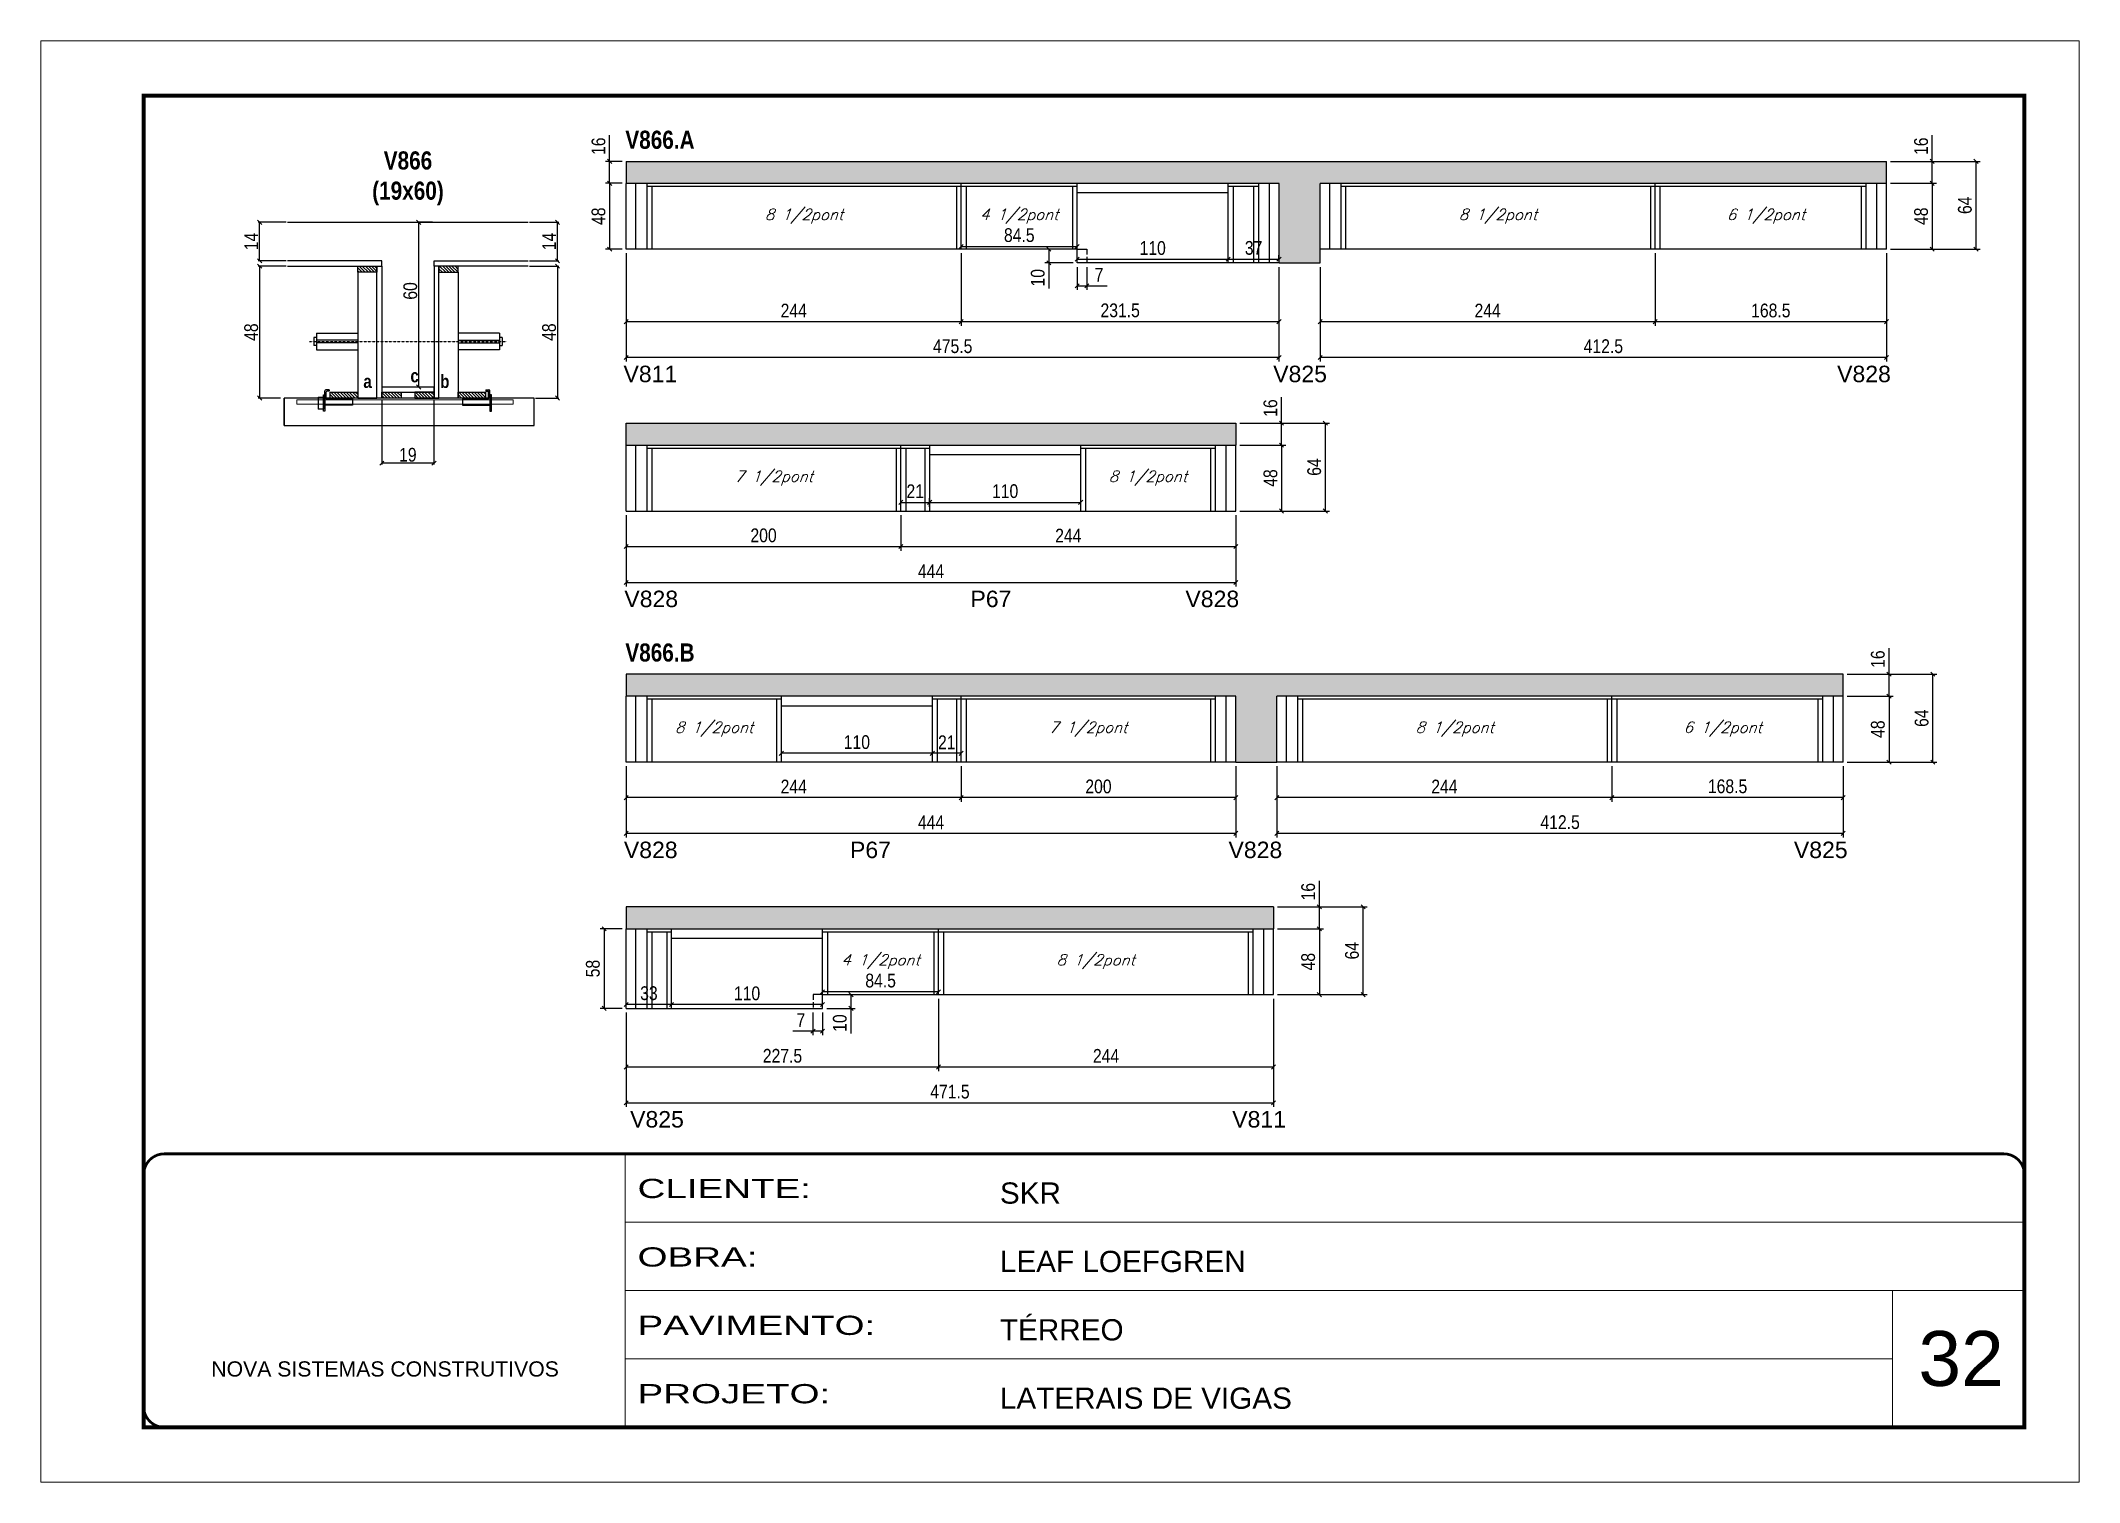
# Model space of a CAD drawing. Extents: x 3309 to 9590, y -2522 to 14608.
# Drawn here: x 8105 to 9590, y 5518 to 6568 of the extents above; entities that cross this region are included whole.
import ezdxf

# ---------------------------------------------------------------- set-up
doc = ezdxf.new("R2010")
doc.units = 0
for name, pattern in [('CONTINUO', [0]), ('DASHED', [0.75, 0.5, -0.25]), ('HIDDEN', [0.375, 0.25, -0.125])]:
    doc.linetypes.add(name, pattern=pattern)
for name, color, linetype in [('5', 5, 'Continuous'), ('barrote', 251, 'Continuous'), ('COTA', 241, 'Continuous'), ('detalhes', 4, 'Continuous'), ('NOMENCLATURA', 7, 'Continuous'), ('Painéis', 200, 'Continuous'), ('presilha', 1, 'Continuous'), ('SARR_2.2x10', 60, 'Continuous'), ('SARR_2.2x7', 40, 'Continuous'), ('SARR_3.5x7', 81, 'Continuous'), ('TENSOR', 3, 'Continuous'), ('texto', 7, 'Continuous')]:
    doc.layers.add(name, color=color, linetype=linetype)
for name, color, linetype, lineweight in [('CARIMBO', 255, 'Continuous', 9), ('CONCRETO', 251, 'Continuous', 25), ('Folhas', 255, 'Continuous', 9), ('SARRAFO DE PRESSAO', 251, 'DASHED', 9), ('SCO-___-LAJ', 2, 'Continuous', 0)]:
    doc.layers.add(name, color=color, linetype=linetype, lineweight=lineweight)
doc.styles.add('ARIAL', font='arial.ttf')
doc.styles.add('COTA TECNICA', font='techl___.ttf', dxfattribs={"height": 10})
doc.styles.add('COTA TECNICA 2X', font='techl___.ttf', dxfattribs={"height": 10})
doc.styles.add('Romans', font='romans.shx')
doc.styles.get("Standard").update_dxf_attribs({"font": 'arial.ttf'})
doc.styles.add('TECNICA', font='techb___.ttf', dxfattribs={"height": 10})
doc.styles.add('Tecnologia', font='')
doc.styles.get('Tecnologia').set_extended_font_data('Forgotten Futurist')
doc.dimstyles.new('PAINEL', dxfattribs={"dimtxt": 10, "dimasz": 3, "dimexe": 3, "dimexo": 3, "dimgap": 3, "dimtad": 1, "dimdec": 1, "dimzin": 12, "dimdsep": 46, "dimtxsty": 'COTA TECNICA', "dimblk1": 'OBLIQUE', "dimblk2": 'OBLIQUE', "dimsah": 1, "dimcen": 0.9, "dimclrd": 4, "dimclre": 4, "dimclrt": 240, "dimadec": 1, "dimazin": 3, "dimtfac": 1, "dimtdec": 1, "dimtmove": 0, "dimatfit": 3, "dimfxl": 1, "dimtolj": 1, "dimtzin": 12, "dimarcsym": 0})
doc.dimstyles.new('SECAO', dxfattribs={"dimscale": 0.333333, "dimtxt": 5, "dimasz": 9, "dimexe": 3, "dimexo": 3, "dimgap": 3, "dimtad": 1, "dimdec": 1, "dimlfac": 0.5, "dimzin": 12, "dimdsep": 46, "dimtxsty": 'COTA TECNICA 2X', "dimblk1": 'OBLIQUE', "dimblk2": 'OBLIQUE', "dimsah": 1, "dimcen": 0.9, "dimclrd": 4, "dimclre": 4, "dimclrt": 240, "dimadec": 1, "dimazin": 3, "dimtfac": 1, "dimtdec": 1, "dimtmove": 0, "dimatfit": 3, "dimfxl": 1, "dimtolj": 1, "dimtzin": 12, "dimarcsym": 0})
pattern_1 = [(135, (41588.8795, -117204.601), (-1.122532015, -1.122532015), [])]
pattern_2 = [(50, (-13.1408, 0), (5.46554, -0.4781726), [0.5715, -6.2865]), (355, (-13.141, 0), (-1.0573026, 5.7317054), [0.4572, -5.0292175]), (100.451445, (-12.6853, -0.04), (4.4082374, 5.2535326), [0.4857003, -5.3427073]), (46.1842, (-13.141, 1.524), (8.1323712, -1.26127), [0.85725, -9.42975]), (96.63556, (-12.463, 1.419), (7.122124, 7.422784), [0.7285507, -8.014068]), (351.18415, (-13.141, 1.524), (7.122124, 7.422784), [0.685799, -7.543792]), (21, (-12.3788, 1.143), (4.5484317, -3.067956), [0.5715, -6.2865]), (326, (-12.379, 1.143), (1.8540609, 5.525639), [0.4572, -5.0292]), (71.451445, (-11.9997, 0.8873), (6.4024926, 2.457683), [0.4857003, -5.342698]), (37.5, (-13.1408, 0), (0.0926581, 2.53665117), [0, -4.96824, 0, -5.1054, 0, -5.04825]), (7.5, (-13.1408, 0), (2.0045899, 3.00541724), [0, -2.91084, 0, -4.85394, 0, -1.92405]), (327.5, (-14.84, 0), (4.06771786, -0.17186232), [0, -1.905, 0, -5.9436, 0, -7.8867]), (317.5, (-15.602, 0), (4.4438754, 0.7627947), [0, -2.4765, 0, -3.94716, 0, -5.6007])]

msp = doc.modelspace()

# ---------------------------------------------------------------- texts
at = {"layer": '5', "linetype": 'Continuous'}
for s, rotation, p in [('V811', 0.00004, (8529.39, 6319.14)), ('V825', 0.00004, (9002.7, 6319.14)), ('V828', 0.00004, (9413.5, 6319.14)), ('V828', 0.00004, (8530.01, 6155.28)), ('P67', 0.00004, (8782.13, 6155.28)), ('V828', 0.00004, (8938.74, 6155.28)), ('V828', 359.99996, (8529.66, 5972.45)), ('P67', 359.99996, (8694.4, 5972.45)), ('V828', 359.99996, (8970.13, 5972.45)), ('V825', 0.00004, (9382, 5972.45)), ('V825', 359.99996, (8534.21, 5776.21)), ('V811', 359.99996, (8972.85, 5776.21))]:
    msp.add_text(s, height=12, rotation=rotation, dxfattribs=at).set_placement(p)
at = {"layer": 'CARIMBO', "style": 'ARIAL'}
msp.add_text('32', height=40, dxfattribs=at).set_placement((9472.73, 5587.98))
at = {"layer": 'detalhes', "style": 'TECNICA'}
for s, p in [('c', (8374.16, 6319.04)), ('a', (8339.87, 6314.93)), ('b', (8395.84, 6314.92))]:
    msp.add_text(s, height=9.6, dxfattribs=at).set_placement(p)
at = {"layer": 'NOMENCLATURA', "style": 'TECNICA'}
for s, p in [('V866.A', (8530.73, 6489.14)), ('V866.B', (8530.73, 6115.63))]:
    msp.add_text(s, height=13.2, dxfattribs=at).set_placement(p)
at = {"layer": 'NOMENCLATURA', "insert": (8372.37, 6487.26), "char_height": 13.2, "attachment_point": 2, "style": 'TECNICA'}
msp.add_mtext_dynamic_manual_height_columns('V866\\P(19x60)', width=300.2766, gutter_width=1, heights=[0], dxfattribs=at)
at = {"layer": 'texto', "color": 2, "char_height": 8, "attachment_point": 5, "style": 'Romans'}
for s, insert in [('{\\Q19;\\C256;8 1/2pont}', (8660.94, 6439.96)), ('{\\Q19;\\C256;4 1/2pont}', (8817.69, 6439.96)), ('{\\Q19;\\C256;8 1/2pont}', (9166.44, 6439.96)), ('{\\Q19;\\C256;6 1/2pont}', (9361.69, 6439.96)), ('{\\Q19;\\C256;7 1/2pont}', (8638.94, 6249.27)), ('{\\Q19;\\C256;8 1/2pont}', (8911.44, 6249.27)), ('{\\Q19;\\C256;8 1/2pont}', (8595.44, 6066.44)), ('{\\Q19;\\C256;7 1/2pont}', (8867.94, 6066.44)), ('{\\Q19;\\C256;8 1/2pont}', (9134.94, 6066.44)), ('{\\Q19;\\C256;6 1/2pont}', (9330.19, 6066.44)), ('{\\Q19;\\C256;4 1/2pont}', (8716.69, 5897.03)), ('{\\Q19;\\C256;8 1/2pont}', (8873.44, 5897.03))]:
    msp.add_mtext(s, dxfattribs=dict(at, insert=insert))

# ---------------------------------------------------------------- blocks, each defined once
blk = doc.blocks.new('9999999999')
at = {"color": 30, "linetype": 'CONTINUO'}
for p, q in [((98564.6, 34230.2), (98564.6, 34429.4)), ((98564.6, 34379.6), (99584, 34379.6)), ((98564.6, 34329.8), (99488, 34329.8)), ((99584, 34329.8), (99488, 34329.8)), ((99488, 34329.8), (99488, 34230.2)), ((98564.6, 34280), (99488, 34280))]:
    blk.add_line(p, q, dxfattribs=at)
at = {"color": 30, "linetype": 'CONTINUO', "const_width": 2}
blk.add_lwpolyline([(99584, 34230.2), (99584, 34414.4, 0.414214), (99569, 34429.4), (98229, 34429.4, 0.414214), (98214, 34414.4), (98214, 34245.2, 0.414214), (98229, 34230.2), (99584, 34230.2)], format="xyb", dxfattribs=at)
at = {"layer": 'Folhas'}
blk.add_lwpolyline([(98139, 34190.2), (99624, 34190.2), (99624, 35240.2), (98139, 35240.2)], close=True, dxfattribs=at)
at = {"layer": 'Folhas', "color": 30, "const_width": 3}
blk.add_lwpolyline([(98214, 34230.2), (99584, 34230.2), (99584, 35200.2), (98214, 35200.2)], close=True, dxfattribs=at)
at = {"color": 7, "linetype": 'Continuous', "ltscale": 5, "style": 'ARIAL'}
for s, height, p in [('SKR', 15.48, (98837.7, 34393.1)), ('LEAF LOEFGREN', 15.483, (98837.7, 34343.3)), ('TÉRREO', 15.48, (98837.7, 34293.5)), ('NOVA SISTEMAS CONSTRUTIVOS', 11.059, (98263.2, 34267.2)), ('LATERAIS DE VIGAS', 15.483, (98837.7, 34243.7))]:
    blk.add_text(s, height=height, dxfattribs=at).set_placement(p)
at = {"layer": 'Folhas', "color": 7, "style": 'Tecnologia', "width": 1.5}
for s, p in [('CLIENTE:', (98573.7, 34397.2)), ('OBRA:', (98573.7, 34347.3)), ('PAVIMENTO:', (98573.7, 34297.5)), ('PROJETO:', (98573.7, 34247.7))]:
    blk.add_text(s, height=14, dxfattribs=at).set_placement(p)
blk = doc.blocks.new('_Oblique')
at = {"color": 0, "linetype": 'ByBlock', "lineweight": -2}
blk.add_line((-0.5, -0.5), (0.5, 0.5), dxfattribs=at)
blk = doc.blocks.new('*D2529')
at = {"layer": 'COTA', "color": 4, "lineweight": -2, "transparency": 16777216}
for p, q in [((8353.3, 6306.6), (8353.3, 6259.1)), ((8391.3, 6306.6), (8391.3, 6259.1)), ((8391.3, 6260.1), (8353.3, 6260.1))]:
    blk.add_line(p, q, dxfattribs=at)
at = {"layer": 'Defpoints', "color": 0, "transparency": 16777216}
for p in [(8353.3, 6307.6), (8391.3, 6307.6), (8353.3, 6260.1)]:
    blk.add_point(p, dxfattribs=at)
at = {"layer": 'COTA', "color": 4, "lineweight": -2, "transparency": 16777216, "xscale": 3, "yscale": 3, "zscale": 3, "rotation": 180}
blk.add_blockref('_Oblique', (8353.3, 6260.1), dxfattribs=at)
at = {"layer": 'COTA', "color": 4, "lineweight": -2, "transparency": 16777216, "xscale": 3, "yscale": 3, "zscale": 3}
blk.add_blockref('_Oblique', (8391.3, 6260.1), dxfattribs=at)
at = {"layer": 'COTA', "color": 240, "transparency": 16777216, "insert": (8372.3, 6266.2), "char_height": 10, "attachment_point": 5, "style": 'COTA TECNICA 2X'}
blk.add_mtext('\\A1;19', dxfattribs=at)
blk = doc.blocks.new('PRESILHA METÁLICA 1')
at = {"layer": 'presilha'}
for p, q in [((0, 13), (6, 13)), ((0, 13), (0, 0)), ((6, 0), (0, 0)), ((6, 15.5), (7.5, 15.5)), ((6, -2.5), (6, 15.5)), ((6, 13), (6, 0)), ((7.5, 10.6), (7.5, 19.9)), ((7.5, 15.5), (7.5, -2.5)), ((37.5, 4.1), (7.5, 4.1)), ((12, 21), (8.6, 21)), ((9, 11.6), (9, 18.9)), ((12, 19.5), (9.6, 19.5)), ((37.5, 11), (9.6, 11)), ((12, 21), (12, 19.5)), ((37.5, 11), (37.5, 4.1)), ((7.5, -2.5), (6, -2.5))]:
    blk.add_line(p, q, dxfattribs=at)
for centre, radius, start, end in [((8.6, 19.9), 1.14, 90, 180), ((9.6, 18.9), 0.57, 90, 180), ((9.6, 11.6), 0.57, 180, 270)]:
    blk.add_arc(centre, radius, start, end, dxfattribs=at)
blk = doc.blocks.new('PRESILHA METÁLICA 2')
at = {"layer": 'presilha'}
for p, q in [((-5.2, 23.5), (-5.2, 22)), ((-5.2, 23.5), (-1.9, 23.5)), ((-0.8, 14.6), (-0.8, 22.4)), ((-30.8, 13.5), (-30.8, 6.6)), ((-30.8, 13.5), (-2.8, 13.5)), ((-30.8, 6.6), (-0.8, 6.6)), ((-5.2, 22), (-2.8, 22)), ((-2.2, 14.1), (-2.2, 21.4)), ((0.8, 18), (-0.8, 18)), ((-0.8, 18), (-0.8, 0)), ((-0.8, 0), (0.8, 0)), ((0.8, 0), (0.8, 18))]:
    blk.add_line(p, q, dxfattribs=at)
for centre, radius, start, end in [((-1.9, 22.4), 1.14, 0, 90), ((-2.8, 21.4), 0.57, 0, 90), ((-2.8, 14.1), 0.57, 270, 0)]:
    blk.add_arc(centre, radius, start, end, dxfattribs=at)
blk = doc.blocks.new('*D2530')
at = {"layer": 'COTA', "color": 4, "lineweight": -2, "transparency": 16777216}
for p, q in [((8283.6, 6403.6), (8263.3, 6403.6)), ((8264.3, 6403.6), (8264.3, 6307.6)), ((8279.5, 6307.6), (8263.3, 6307.6))]:
    blk.add_line(p, q, dxfattribs=at)
at = {"layer": 'Defpoints', "color": 0, "transparency": 16777216}
for p in [(8284.6, 6403.6), (8264.3, 6307.6), (8280.5, 6307.6)]:
    blk.add_point(p, dxfattribs=at)
at = {"layer": 'COTA', "color": 4, "lineweight": -2, "transparency": 16777216, "xscale": 3, "yscale": 3, "zscale": 3}
for p, rotation in [((8264.3, 6403.6), 90), ((8264.3, 6307.6), 270)]:
    blk.add_blockref('_Oblique', p, dxfattribs=dict(at, rotation=rotation))
at = {"layer": 'COTA', "color": 240, "transparency": 16777216, "insert": (8258.2, 6355.6), "char_height": 10, "attachment_point": 5, "rotation": 90, "style": 'COTA TECNICA 2X'}
blk.add_mtext('\\A1;48', dxfattribs=at)
blk = doc.blocks.new('*D2531')
at = {"layer": 'COTA', "color": 4, "lineweight": -2, "transparency": 16777216}
for p, q in [((8461, 6403.6), (8482.3, 6403.6)), ((8481.3, 6403.6), (8481.3, 6307.6)), ((8465.2, 6307.6), (8482.3, 6307.6))]:
    blk.add_line(p, q, dxfattribs=at)
at = {"layer": 'Defpoints', "color": 0, "transparency": 16777216}
for p in [(8460, 6403.6), (8464.2, 6307.6), (8481.3, 6307.6)]:
    blk.add_point(p, dxfattribs=at)
at = {"layer": 'COTA', "color": 4, "lineweight": -2, "transparency": 16777216, "xscale": 3, "yscale": 3, "zscale": 3}
for p, rotation in [((8481.3, 6403.6), 90), ((8481.3, 6307.6), 270)]:
    blk.add_blockref('_Oblique', p, dxfattribs=dict(at, rotation=rotation))
at = {"layer": 'COTA', "color": 240, "transparency": 16777216, "insert": (8475.2, 6355.6), "char_height": 10, "attachment_point": 5, "rotation": 90, "style": 'COTA TECNICA 2X'}
blk.add_mtext('\\A1;48', dxfattribs=at)
blk = doc.blocks.new('*D2532')
at = {"layer": 'COTA', "color": 4, "lineweight": -2, "transparency": 16777216}
for p, q in [((8390.3, 6435.6), (8379.2, 6435.6)), ((8380.2, 6315.6), (8380.2, 6435.6)), ((8390.3, 6315.6), (8379.2, 6315.6))]:
    blk.add_line(p, q, dxfattribs=at)
at = {"layer": 'Defpoints', "color": 0, "transparency": 16777216}
for p in [(8380.2, 6435.6), (8391.3, 6435.6), (8391.3, 6315.6)]:
    blk.add_point(p, dxfattribs=at)
at = {"layer": 'COTA', "color": 4, "lineweight": -2, "transparency": 16777216, "xscale": 3, "yscale": 3, "zscale": 3}
for p, rotation in [((8380.2, 6435.6), 90), ((8380.2, 6315.6), 270)]:
    blk.add_blockref('_Oblique', p, dxfattribs=dict(at, rotation=rotation))
at = {"layer": 'COTA', "color": 240, "transparency": 16777216, "insert": (8374.1, 6385.6), "char_height": 10, "attachment_point": 5, "rotation": 90, "style": 'COTA TECNICA 2X'}
blk.add_mtext('\\A1;60', dxfattribs=at)
blk = doc.blocks.new('*D2533')
at = {"layer": 'COTA', "color": 4, "lineweight": -2, "transparency": 16777216}
for p, q in [((8461, 6435.6), (8482.3, 6435.6)), ((8481.3, 6407.6), (8481.3, 6435.6)), ((8461, 6407.6), (8482.3, 6407.6))]:
    blk.add_line(p, q, dxfattribs=at)
at = {"layer": 'Defpoints', "color": 0, "transparency": 16777216}
for p in [(8460, 6435.6), (8481.3, 6435.6), (8460, 6407.6)]:
    blk.add_point(p, dxfattribs=at)
at = {"layer": 'COTA', "color": 4, "lineweight": -2, "transparency": 16777216, "xscale": 3, "yscale": 3, "zscale": 3}
for p, rotation in [((8481.3, 6435.6), 90), ((8481.3, 6407.6), 270)]:
    blk.add_blockref('_Oblique', p, dxfattribs=dict(at, rotation=rotation))
at = {"layer": 'COTA', "color": 240, "transparency": 16777216, "insert": (8475.2, 6421.6), "char_height": 10, "attachment_point": 5, "rotation": 90, "style": 'COTA TECNICA 2X'}
blk.add_mtext('\\A1;14', dxfattribs=at)
blk = doc.blocks.new('*D2534')
at = {"layer": 'COTA', "color": 4, "lineweight": -2, "transparency": 16777216}
for p, q in [((8283.6, 6435.6), (8263.3, 6435.6)), ((8264.3, 6407.6), (8264.3, 6435.6)), ((8283.6, 6407.6), (8263.3, 6407.6))]:
    blk.add_line(p, q, dxfattribs=at)
at = {"layer": 'Defpoints', "color": 0, "transparency": 16777216}
for p in [(8264.3, 6435.6), (8284.6, 6435.6), (8284.6, 6407.6)]:
    blk.add_point(p, dxfattribs=at)
at = {"layer": 'COTA', "color": 4, "lineweight": -2, "transparency": 16777216, "xscale": 3, "yscale": 3, "zscale": 3}
for p, rotation in [((8264.3, 6435.6), 90), ((8264.3, 6407.6), 270)]:
    blk.add_blockref('_Oblique', p, dxfattribs=dict(at, rotation=rotation))
at = {"layer": 'COTA', "color": 240, "transparency": 16777216, "insert": (8258.2, 6421.6), "char_height": 10, "attachment_point": 5, "rotation": 90, "style": 'COTA TECNICA 2X'}
blk.add_mtext('\\A1;14', dxfattribs=at)
blk = doc.blocks.new('*D2535')
at = {"layer": 'COTA', "color": 4, "linetype": 'ByBlock', "lineweight": -2, "transparency": 16777216}
for p, q in [((8775.4, 6413), (8775.4, 6360.2)), ((9006.9, 6403), (9006.9, 6360.2)), ((9006.9, 6363.2), (8775.4, 6363.2))]:
    blk.add_line(p, q, dxfattribs=at)
at = {"layer": 'Defpoints', "color": 0, "linetype": 'ByBlock', "transparency": 16777216}
for p in [(8775.4, 6416), (9006.9, 6406), (8775.4, 6363.2)]:
    blk.add_point(p, dxfattribs=at)
at = {"layer": 'COTA', "color": 4, "linetype": 'ByBlock', "lineweight": -2, "transparency": 16777216, "xscale": 3, "yscale": 3, "zscale": 3, "rotation": 180}
blk.add_blockref('_Oblique', (8775.4, 6363.2), dxfattribs=at)
at = {"layer": 'COTA', "color": 4, "linetype": 'ByBlock', "lineweight": -2, "transparency": 16777216, "xscale": 3, "yscale": 3, "zscale": 3}
blk.add_blockref('_Oblique', (9006.9, 6363.2), dxfattribs=at)
at = {"layer": 'COTA', "color": 240, "linetype": 'ByBlock', "transparency": 16777216, "insert": (8891.2, 6371.4), "char_height": 10, "attachment_point": 5, "style": 'COTA TECNICA'}
blk.add_mtext('\\A1;231.5', dxfattribs=at)
blk = doc.blocks.new('*D2536')
at = {"layer": 'COTA', "color": 4, "linetype": 'ByBlock', "lineweight": -2, "transparency": 16777216}
for p, q in [((8531.4, 6413), (8531.4, 6360.2)), ((8775.4, 6413), (8775.4, 6360.2)), ((8775.4, 6363.2), (8531.4, 6363.2))]:
    blk.add_line(p, q, dxfattribs=at)
at = {"layer": 'Defpoints', "color": 0, "linetype": 'ByBlock', "transparency": 16777216}
for p in [(8531.4, 6416), (8775.4, 6416), (8531.4, 6363.2)]:
    blk.add_point(p, dxfattribs=at)
at = {"layer": 'COTA', "color": 4, "linetype": 'ByBlock', "lineweight": -2, "transparency": 16777216, "xscale": 3, "yscale": 3, "zscale": 3, "rotation": 180}
blk.add_blockref('_Oblique', (8531.4, 6363.2), dxfattribs=at)
at = {"layer": 'COTA', "color": 4, "linetype": 'ByBlock', "lineweight": -2, "transparency": 16777216, "xscale": 3, "yscale": 3, "zscale": 3}
blk.add_blockref('_Oblique', (8775.4, 6363.2), dxfattribs=at)
at = {"layer": 'COTA', "color": 240, "linetype": 'ByBlock', "transparency": 16777216, "insert": (8653.4, 6371.3), "char_height": 10, "attachment_point": 5, "style": 'COTA TECNICA'}
blk.add_mtext('\\A1;244', dxfattribs=at)
blk = doc.blocks.new('*D2539')
at = {"layer": 'COTA', "color": 4, "linetype": 'ByBlock', "lineweight": -2, "transparency": 16777216}
for p, q in [((8531.4, 6413), (8531.4, 6334.1)), ((9006.9, 6403), (9006.9, 6334.1)), ((9006.9, 6337.1), (8531.4, 6337.1))]:
    blk.add_line(p, q, dxfattribs=at)
at = {"layer": 'Defpoints', "color": 0, "linetype": 'ByBlock', "transparency": 16777216}
for p in [(8531.4, 6416), (9006.9, 6406), (8531.4, 6337.1)]:
    blk.add_point(p, dxfattribs=at)
at = {"layer": 'COTA', "color": 4, "linetype": 'ByBlock', "lineweight": -2, "transparency": 16777216, "xscale": 3, "yscale": 3, "zscale": 3, "rotation": 180}
blk.add_blockref('_Oblique', (8531.4, 6337.1), dxfattribs=at)
at = {"layer": 'COTA', "color": 4, "linetype": 'ByBlock', "lineweight": -2, "transparency": 16777216, "xscale": 3, "yscale": 3, "zscale": 3}
blk.add_blockref('_Oblique', (9006.9, 6337.1), dxfattribs=at)
at = {"layer": 'COTA', "color": 240, "linetype": 'ByBlock', "transparency": 16777216, "insert": (8769.2, 6345.3), "char_height": 10, "attachment_point": 5, "style": 'COTA TECNICA'}
blk.add_mtext('\\A1;475.5', dxfattribs=at)
blk = doc.blocks.new('*D2537')
at = {"layer": 'COTA', "color": 4, "linetype": 'ByBlock', "lineweight": -2, "transparency": 16777216}
for p, q in [((9280.9, 6413), (9280.9, 6360.2)), ((9449.4, 6413), (9449.4, 6360.2)), ((9449.4, 6363.2), (9280.9, 6363.2))]:
    blk.add_line(p, q, dxfattribs=at)
at = {"layer": 'Defpoints', "color": 0, "linetype": 'ByBlock', "transparency": 16777216}
for p in [(9280.9, 6416), (9449.4, 6416), (9280.9, 6363.2)]:
    blk.add_point(p, dxfattribs=at)
at = {"layer": 'COTA', "color": 4, "linetype": 'ByBlock', "lineweight": -2, "transparency": 16777216, "xscale": 3, "yscale": 3, "zscale": 3, "rotation": 180}
blk.add_blockref('_Oblique', (9280.9, 6363.2), dxfattribs=at)
at = {"layer": 'COTA', "color": 4, "linetype": 'ByBlock', "lineweight": -2, "transparency": 16777216, "xscale": 3, "yscale": 3, "zscale": 3}
blk.add_blockref('_Oblique', (9449.4, 6363.2), dxfattribs=at)
at = {"layer": 'COTA', "color": 240, "linetype": 'ByBlock', "transparency": 16777216, "insert": (9365.2, 6371.3), "char_height": 10, "attachment_point": 5, "style": 'COTA TECNICA'}
blk.add_mtext('\\A1;168.5', dxfattribs=at)
blk = doc.blocks.new('*D2538')
at = {"layer": 'COTA', "color": 4, "linetype": 'ByBlock', "lineweight": -2, "transparency": 16777216}
for p, q in [((9036.9, 6403), (9036.9, 6360.2)), ((9280.9, 6413), (9280.9, 6360.2)), ((9280.9, 6363.2), (9036.9, 6363.2))]:
    blk.add_line(p, q, dxfattribs=at)
at = {"layer": 'Defpoints', "color": 0, "linetype": 'ByBlock', "transparency": 16777216}
for p in [(9280.9, 6416), (9036.9, 6406), (9036.9, 6363.2)]:
    blk.add_point(p, dxfattribs=at)
at = {"layer": 'COTA', "color": 4, "linetype": 'ByBlock', "lineweight": -2, "transparency": 16777216, "xscale": 3, "yscale": 3, "zscale": 3, "rotation": 180}
blk.add_blockref('_Oblique', (9036.9, 6363.2), dxfattribs=at)
at = {"layer": 'COTA', "color": 4, "linetype": 'ByBlock', "lineweight": -2, "transparency": 16777216, "xscale": 3, "yscale": 3, "zscale": 3}
blk.add_blockref('_Oblique', (9280.9, 6363.2), dxfattribs=at)
at = {"layer": 'COTA', "color": 240, "linetype": 'ByBlock', "transparency": 16777216, "insert": (9158.9, 6371.3), "char_height": 10, "attachment_point": 5, "style": 'COTA TECNICA'}
blk.add_mtext('\\A1;244', dxfattribs=at)
blk = doc.blocks.new('*D2540')
at = {"layer": 'COTA', "color": 4, "linetype": 'ByBlock', "lineweight": -2, "transparency": 16777216}
for p, q in [((9036.9, 6403), (9036.9, 6334.1)), ((9449.4, 6413), (9449.4, 6334.1)), ((9449.4, 6337.1), (9036.9, 6337.1))]:
    blk.add_line(p, q, dxfattribs=at)
at = {"layer": 'Defpoints', "color": 0, "linetype": 'ByBlock', "transparency": 16777216}
for p in [(9449.4, 6416), (9036.9, 6406), (9036.9, 6337.1)]:
    blk.add_point(p, dxfattribs=at)
at = {"layer": 'COTA', "color": 4, "linetype": 'ByBlock', "lineweight": -2, "transparency": 16777216, "xscale": 3, "yscale": 3, "zscale": 3, "rotation": 180}
blk.add_blockref('_Oblique', (9036.9, 6337.1), dxfattribs=at)
at = {"layer": 'COTA', "color": 4, "linetype": 'ByBlock', "lineweight": -2, "transparency": 16777216, "xscale": 3, "yscale": 3, "zscale": 3}
blk.add_blockref('_Oblique', (9449.4, 6337.1), dxfattribs=at)
at = {"layer": 'COTA', "color": 240, "linetype": 'ByBlock', "transparency": 16777216, "insert": (9243.2, 6345.3), "char_height": 10, "attachment_point": 5, "style": 'COTA TECNICA'}
blk.add_mtext('\\A1;412.5', dxfattribs=at)
blk = doc.blocks.new('*D2541')
at = {"layer": 'COTA', "color": 4, "lineweight": -2, "transparency": 16777216}
for p, q in [((8859.9, 6409), (8859.9, 6411.7)), ((8859.9, 6408.7), (8969.9, 6408.7)), ((8969.9, 6409), (8969.9, 6411.7))]:
    blk.add_line(p, q, dxfattribs=at)
at = {"layer": 'Defpoints', "color": 0, "transparency": 16777216}
for p in [(8859.9, 6406), (8969.9, 6408.7), (8969.9, 6406)]:
    blk.add_point(p, dxfattribs=at)
at = {"layer": 'COTA', "color": 4, "lineweight": -2, "transparency": 16777216, "xscale": 3, "yscale": 3, "zscale": 3, "rotation": 180}
blk.add_blockref('_Oblique', (8859.9, 6408.7), dxfattribs=at)
at = {"layer": 'COTA', "color": 4, "lineweight": -2, "transparency": 16777216, "xscale": 3, "yscale": 3, "zscale": 3}
blk.add_blockref('_Oblique', (8969.9, 6408.7), dxfattribs=at)
at = {"layer": 'COTA', "color": 240, "transparency": 16777216, "insert": (8914.9, 6416.8), "char_height": 10, "attachment_point": 5, "style": 'COTA TECNICA'}
blk.add_mtext('\\A1;110', dxfattribs=at)
blk = doc.blocks.new('*D2542')
at = {"layer": 'COTA', "color": 4, "lineweight": -2, "transparency": 16777216}
for p, q in [((8969.9, 6409), (8969.9, 6411.7)), ((8969.9, 6408.7), (9006.9, 6408.7)), ((9006.9, 6409), (9006.9, 6411.7))]:
    blk.add_line(p, q, dxfattribs=at)
at = {"layer": 'Defpoints', "color": 0, "transparency": 16777216}
for p in [(8969.9, 6406), (9006.9, 6408.7), (9006.9, 6406)]:
    blk.add_point(p, dxfattribs=at)
at = {"layer": 'COTA', "color": 4, "lineweight": -2, "transparency": 16777216, "xscale": 3, "yscale": 3, "zscale": 3, "rotation": 180}
blk.add_blockref('_Oblique', (8969.9, 6408.7), dxfattribs=at)
at = {"layer": 'COTA', "color": 4, "lineweight": -2, "transparency": 16777216, "xscale": 3, "yscale": 3, "zscale": 3}
blk.add_blockref('_Oblique', (9006.9, 6408.7), dxfattribs=at)
at = {"layer": 'COTA', "color": 240, "transparency": 16777216, "insert": (8988.4, 6416.9), "char_height": 10, "attachment_point": 5, "style": 'COTA TECNICA'}
blk.add_mtext('\\A1;37', dxfattribs=at)
blk = doc.blocks.new('*D2543')
at = {"layer": 'COTA', "color": 4, "lineweight": -2, "transparency": 16777216}
for p, q in [((8775.4, 6419), (8775.4, 6421)), ((8775.4, 6418), (8859.9, 6418)), ((8859.9, 6419), (8859.9, 6421))]:
    blk.add_line(p, q, dxfattribs=at)
at = {"layer": 'Defpoints', "color": 0, "transparency": 16777216}
for p in [(8775.4, 6416), (8859.9, 6418), (8859.9, 6416)]:
    blk.add_point(p, dxfattribs=at)
at = {"layer": 'COTA', "color": 4, "lineweight": -2, "transparency": 16777216, "xscale": 3, "yscale": 3, "zscale": 3, "rotation": 180}
blk.add_blockref('_Oblique', (8775.4, 6418), dxfattribs=at)
at = {"layer": 'COTA', "color": 4, "lineweight": -2, "transparency": 16777216, "xscale": 3, "yscale": 3, "zscale": 3}
blk.add_blockref('_Oblique', (8859.9, 6418), dxfattribs=at)
at = {"layer": 'COTA', "color": 240, "transparency": 16777216, "insert": (8817.7, 6426.2), "char_height": 10, "attachment_point": 5, "style": 'COTA TECNICA'}
blk.add_mtext('\\A1;84.5', dxfattribs=at)
blk = doc.blocks.new('*D2544')
at = {"layer": 'COTA', "color": 4, "linetype": 'ByBlock', "lineweight": -2, "transparency": 16777216}
for p, q in [((8531.4, 6222.3), (8531.4, 6196.4)), ((8731.4, 6222.3), (8731.4, 6196.4)), ((8531.4, 6199.4), (8731.4, 6199.4))]:
    blk.add_line(p, q, dxfattribs=at)
at = {"layer": 'Defpoints', "color": 0, "linetype": 'ByBlock', "transparency": 16777216}
for p in [(8531.4, 6225.3), (8731.4, 6225.3), (8731.4, 6199.4)]:
    blk.add_point(p, dxfattribs=at)
at = {"layer": 'COTA', "color": 4, "linetype": 'ByBlock', "lineweight": -2, "transparency": 16777216, "xscale": 3, "yscale": 3, "zscale": 3, "rotation": 180}
blk.add_blockref('_Oblique', (8531.4, 6199.4), dxfattribs=at)
at = {"layer": 'COTA', "color": 4, "linetype": 'ByBlock', "lineweight": -2, "transparency": 16777216, "xscale": 3, "yscale": 3, "zscale": 3}
blk.add_blockref('_Oblique', (8731.4, 6199.4), dxfattribs=at)
at = {"layer": 'COTA', "color": 240, "linetype": 'ByBlock', "transparency": 16777216, "insert": (8631.4, 6207.5), "char_height": 10, "attachment_point": 5, "style": 'COTA TECNICA'}
blk.add_mtext('\\A1;200', dxfattribs=at)
blk = doc.blocks.new('*D2545')
at = {"layer": 'COTA', "color": 4, "linetype": 'ByBlock', "lineweight": -2, "transparency": 16777216}
for p, q in [((8731.4, 6222.3), (8731.4, 6196.4)), ((8975.4, 6222.3), (8975.4, 6196.4)), ((8731.4, 6199.4), (8975.4, 6199.4))]:
    blk.add_line(p, q, dxfattribs=at)
at = {"layer": 'Defpoints', "color": 0, "linetype": 'ByBlock', "transparency": 16777216}
for p in [(8731.4, 6225.3), (8975.4, 6225.3), (8975.4, 6199.4)]:
    blk.add_point(p, dxfattribs=at)
at = {"layer": 'COTA', "color": 4, "linetype": 'ByBlock', "lineweight": -2, "transparency": 16777216, "xscale": 3, "yscale": 3, "zscale": 3, "rotation": 180}
blk.add_blockref('_Oblique', (8731.4, 6199.4), dxfattribs=at)
at = {"layer": 'COTA', "color": 4, "linetype": 'ByBlock', "lineweight": -2, "transparency": 16777216, "xscale": 3, "yscale": 3, "zscale": 3}
blk.add_blockref('_Oblique', (8975.4, 6199.4), dxfattribs=at)
at = {"layer": 'COTA', "color": 240, "linetype": 'ByBlock', "transparency": 16777216, "insert": (8853.4, 6207.4), "char_height": 10, "attachment_point": 5, "style": 'COTA TECNICA'}
blk.add_mtext('\\A1;244', dxfattribs=at)
blk = doc.blocks.new('*D2546')
at = {"layer": 'COTA', "color": 4, "linetype": 'ByBlock', "lineweight": -2, "transparency": 16777216}
for p, q in [((8531.4, 6222.3), (8531.4, 6170.3)), ((8975.4, 6222.3), (8975.4, 6170.3)), ((8531.4, 6173.3), (8975.4, 6173.3))]:
    blk.add_line(p, q, dxfattribs=at)
at = {"layer": 'Defpoints', "color": 0, "linetype": 'ByBlock', "transparency": 16777216}
for p in [(8531.4, 6225.3), (8975.4, 6225.3), (8975.4, 6173.3)]:
    blk.add_point(p, dxfattribs=at)
at = {"layer": 'COTA', "color": 4, "linetype": 'ByBlock', "lineweight": -2, "transparency": 16777216, "xscale": 3, "yscale": 3, "zscale": 3, "rotation": 180}
blk.add_blockref('_Oblique', (8531.4, 6173.3), dxfattribs=at)
at = {"layer": 'COTA', "color": 4, "linetype": 'ByBlock', "lineweight": -2, "transparency": 16777216, "xscale": 3, "yscale": 3, "zscale": 3}
blk.add_blockref('_Oblique', (8975.4, 6173.3), dxfattribs=at)
at = {"layer": 'COTA', "color": 240, "linetype": 'ByBlock', "transparency": 16777216, "insert": (8753.4, 6181.4), "char_height": 10, "attachment_point": 5, "style": 'COTA TECNICA'}
blk.add_mtext('\\A1;444', dxfattribs=at)
blk = doc.blocks.new('*D2547')
at = {"layer": 'COTA', "color": 4, "lineweight": -2, "transparency": 16777216}
for p, q in [((8528.4, 6464), (8516.3, 6464)), ((8519.3, 6464), (8519.3, 6416)), ((8528.4, 6416), (8516.3, 6416))]:
    blk.add_line(p, q, dxfattribs=at)
at = {"layer": 'Defpoints', "color": 0, "transparency": 16777216}
for p in [(8531.4, 6464), (8519.3, 6416), (8531.4, 6416)]:
    blk.add_point(p, dxfattribs=at)
at = {"layer": 'COTA', "color": 4, "lineweight": -2, "transparency": 16777216, "xscale": 3, "yscale": 3, "zscale": 3}
for p, rotation in [((8519.3, 6464), 90), ((8519.3, 6416), 270)]:
    blk.add_blockref('_Oblique', p, dxfattribs=dict(at, rotation=rotation))
at = {"layer": 'COTA', "color": 240, "transparency": 16777216, "insert": (8511.2, 6440), "char_height": 10, "attachment_point": 5, "rotation": 90, "style": 'COTA TECNICA'}
blk.add_mtext('\\A1;48', dxfattribs=at)
blk = doc.blocks.new('*D2548')
at = {"layer": 'COTA', "color": 4, "lineweight": -2, "transparency": 16777216}
for p, q in [((8519.3, 6480), (8519.3, 6499)), ((8528.4, 6480), (8516.3, 6480)), ((8519.3, 6464), (8519.3, 6480)), ((8528.4, 6464), (8516.3, 6464))]:
    blk.add_line(p, q, dxfattribs=at)
at = {"layer": 'Defpoints', "color": 0, "transparency": 16777216}
for p in [(8519.3, 6480), (8531.4, 6480), (8531.4, 6464)]:
    blk.add_point(p, dxfattribs=at)
at = {"layer": 'COTA', "color": 4, "lineweight": -2, "transparency": 16777216, "xscale": 3, "yscale": 3, "zscale": 3}
for p, rotation in [((8519.3, 6480), 90), ((8519.3, 6464), 270)]:
    blk.add_blockref('_Oblique', p, dxfattribs=dict(at, rotation=rotation))
at = {"layer": 'COTA', "color": 240, "transparency": 16777216, "insert": (8511.2, 6491), "char_height": 10, "attachment_point": 5, "rotation": 90, "style": 'COTA TECNICA'}
blk.add_mtext('\\A1;16', dxfattribs=at)
blk = doc.blocks.new('*D2549')
at = {"layer": 'COTA', "color": 4, "lineweight": -2, "transparency": 16777216}
for p, q in [((8856.9, 6416), (8836.3, 6416)), ((8839.3, 6416), (8839.3, 6406)), ((8856.9, 6406), (8836.3, 6406)), ((8839.3, 6406), (8839.3, 6387.5))]:
    blk.add_line(p, q, dxfattribs=at)
at = {"layer": 'Defpoints', "color": 0, "transparency": 16777216}
for p in [(8859.9, 6416), (8839.3, 6406), (8859.9, 6406)]:
    blk.add_point(p, dxfattribs=at)
at = {"layer": 'COTA', "color": 4, "lineweight": -2, "transparency": 16777216, "xscale": 3, "yscale": 3, "zscale": 3}
for p, rotation in [((8839.3, 6416), 90), ((8839.3, 6406), 270)]:
    blk.add_blockref('_Oblique', p, dxfattribs=dict(at, rotation=rotation))
at = {"layer": 'COTA', "color": 240, "transparency": 16777216, "insert": (8831.2, 6395.2), "char_height": 10, "attachment_point": 5, "rotation": 90, "style": 'COTA TECNICA'}
blk.add_mtext('\\A1;10', dxfattribs=at)
blk = doc.blocks.new('*D2550')
at = {"layer": 'COTA', "color": 4, "lineweight": -2, "transparency": 16777216}
for p, q in [((8859.9, 6403), (8859.9, 6386.3)), ((8866.9, 6403), (8866.9, 6386.3)), ((8859.9, 6389.3), (8866.9, 6389.3)), ((8866.9, 6389.3), (8881.7, 6389.3))]:
    blk.add_line(p, q, dxfattribs=at)
at = {"layer": 'Defpoints', "color": 0, "transparency": 16777216}
for p in [(8859.9, 6406), (8866.9, 6406), (8866.9, 6389.3)]:
    blk.add_point(p, dxfattribs=at)
at = {"layer": 'COTA', "color": 4, "lineweight": -2, "transparency": 16777216, "xscale": 3, "yscale": 3, "zscale": 3, "rotation": 180}
blk.add_blockref('_Oblique', (8859.9, 6389.3), dxfattribs=at)
at = {"layer": 'COTA', "color": 4, "lineweight": -2, "transparency": 16777216, "xscale": 3, "yscale": 3, "zscale": 3}
blk.add_blockref('_Oblique', (8866.9, 6389.3), dxfattribs=at)
at = {"layer": 'COTA', "color": 240, "transparency": 16777216, "insert": (8875.8, 6397.4), "char_height": 10, "attachment_point": 5, "style": 'COTA TECNICA'}
blk.add_mtext('\\A1;7', dxfattribs=at)
blk = doc.blocks.new('*D2551')
at = {"layer": 'COTA', "color": 4, "lineweight": -2, "transparency": 16777216}
for p, q in [((9452.4, 6464), (9485.8, 6464)), ((9482.8, 6464), (9482.8, 6416)), ((9452.4, 6416), (9485.8, 6416))]:
    blk.add_line(p, q, dxfattribs=at)
at = {"layer": 'Defpoints', "color": 0, "transparency": 16777216}
for p in [(9449.4, 6464), (9449.4, 6416), (9482.8, 6416)]:
    blk.add_point(p, dxfattribs=at)
at = {"layer": 'COTA', "color": 4, "lineweight": -2, "transparency": 16777216, "xscale": 3, "yscale": 3, "zscale": 3}
for p, rotation in [((9482.8, 6464), 90), ((9482.8, 6416), 270)]:
    blk.add_blockref('_Oblique', p, dxfattribs=dict(at, rotation=rotation))
at = {"layer": 'COTA', "color": 240, "transparency": 16777216, "insert": (9474.7, 6440), "char_height": 10, "attachment_point": 5, "rotation": 90, "style": 'COTA TECNICA'}
blk.add_mtext('\\A1;48', dxfattribs=at)
blk = doc.blocks.new('*D2552')
at = {"layer": 'COTA', "color": 4, "lineweight": -2, "transparency": 16777216}
for p, q in [((9482.8, 6480), (9482.8, 6499)), ((9452.4, 6480), (9485.8, 6480)), ((9482.8, 6464), (9482.8, 6480)), ((9452.4, 6464), (9485.8, 6464))]:
    blk.add_line(p, q, dxfattribs=at)
at = {"layer": 'Defpoints', "color": 0, "transparency": 16777216}
for p in [(9449.4, 6480), (9482.8, 6480), (9449.4, 6464)]:
    blk.add_point(p, dxfattribs=at)
at = {"layer": 'COTA', "color": 4, "lineweight": -2, "transparency": 16777216, "xscale": 3, "yscale": 3, "zscale": 3}
for p, rotation in [((9482.8, 6480), 90), ((9482.8, 6464), 270)]:
    blk.add_blockref('_Oblique', p, dxfattribs=dict(at, rotation=rotation))
at = {"layer": 'COTA', "color": 240, "transparency": 16777216, "insert": (9474.7, 6491), "char_height": 10, "attachment_point": 5, "rotation": 90, "style": 'COTA TECNICA'}
blk.add_mtext('\\A1;16', dxfattribs=at)
blk = doc.blocks.new('*D2553')
at = {"layer": 'COTA', "color": 4, "lineweight": -2, "transparency": 16777216}
for p, q in [((9452.4, 6480), (9517.7, 6480)), ((9514.7, 6416), (9514.7, 6480)), ((9452.4, 6416), (9517.7, 6416))]:
    blk.add_line(p, q, dxfattribs=at)
at = {"layer": 'Defpoints', "color": 0, "transparency": 16777216}
for p in [(9449.4, 6480), (9514.7, 6480), (9449.4, 6416)]:
    blk.add_point(p, dxfattribs=at)
at = {"layer": 'COTA', "color": 4, "lineweight": -2, "transparency": 16777216, "xscale": 3, "yscale": 3, "zscale": 3}
for p, rotation in [((9514.7, 6480), 90), ((9514.7, 6416), 270)]:
    blk.add_blockref('_Oblique', p, dxfattribs=dict(at, rotation=rotation))
at = {"layer": 'COTA', "color": 240, "transparency": 16777216, "insert": (9506.6, 6448), "char_height": 10, "attachment_point": 5, "rotation": 90, "style": 'COTA TECNICA'}
blk.add_mtext('\\A1;64', dxfattribs=at)
blk = doc.blocks.new('*D2554')
at = {"layer": 'COTA', "color": 4, "lineweight": -2, "transparency": 16777216}
for p, q in [((8731.4, 6228.3), (8731.4, 6234.6)), ((8731.4, 6231.6), (8752.4, 6231.6)), ((8752.4, 6228.3), (8752.4, 6234.6))]:
    blk.add_line(p, q, dxfattribs=at)
at = {"layer": 'Defpoints', "color": 0, "transparency": 16777216}
for p in [(8731.4, 6225.3), (8752.4, 6231.6), (8752.4, 6225.3)]:
    blk.add_point(p, dxfattribs=at)
at = {"layer": 'COTA', "color": 4, "lineweight": -2, "transparency": 16777216, "xscale": 3, "yscale": 3, "zscale": 3, "rotation": 180}
blk.add_blockref('_Oblique', (8731.4, 6231.6), dxfattribs=at)
at = {"layer": 'COTA', "color": 4, "lineweight": -2, "transparency": 16777216, "xscale": 3, "yscale": 3, "zscale": 3}
blk.add_blockref('_Oblique', (8752.4, 6231.6), dxfattribs=at)
at = {"layer": 'COTA', "color": 240, "transparency": 16777216, "insert": (8741.9, 6239.7), "char_height": 10, "attachment_point": 5, "style": 'COTA TECNICA'}
blk.add_mtext('\\A1;21', dxfattribs=at)
blk = doc.blocks.new('*D2555')
at = {"layer": 'COTA', "color": 4, "lineweight": -2, "transparency": 16777216}
for p, q in [((8752.4, 6228.3), (8752.4, 6234.6)), ((8752.4, 6231.6), (8862.4, 6231.6))]:
    blk.add_line(p, q, dxfattribs=at)
at = {"layer": 'Defpoints', "color": 0, "transparency": 16777216}
for p in [(8752.4, 6225.3), (8862.4, 6231.6), (8862.4, 6231.6)]:
    blk.add_point(p, dxfattribs=at)
at = {"layer": 'COTA', "color": 4, "lineweight": -2, "transparency": 16777216, "xscale": 3, "yscale": 3, "zscale": 3, "rotation": 180}
blk.add_blockref('_Oblique', (8752.4, 6231.6), dxfattribs=at)
at = {"layer": 'COTA', "color": 4, "lineweight": -2, "transparency": 16777216, "xscale": 3, "yscale": 3, "zscale": 3}
blk.add_blockref('_Oblique', (8862.4, 6231.6), dxfattribs=at)
at = {"layer": 'COTA', "color": 240, "transparency": 16777216, "insert": (8807.4, 6239.7), "char_height": 10, "attachment_point": 5, "style": 'COTA TECNICA'}
blk.add_mtext('\\A1;110', dxfattribs=at)
blk = doc.blocks.new('*D2556')
at = {"layer": 'COTA', "color": 4, "lineweight": -2, "transparency": 16777216}
for p, q in [((8978.4, 6273.3), (9011.8, 6273.3)), ((9008.8, 6273.3), (9008.8, 6225.3)), ((8978.4, 6225.3), (9011.8, 6225.3))]:
    blk.add_line(p, q, dxfattribs=at)
at = {"layer": 'Defpoints', "color": 0, "transparency": 16777216}
for p in [(8975.4, 6273.3), (8975.4, 6225.3), (9008.8, 6225.3)]:
    blk.add_point(p, dxfattribs=at)
at = {"layer": 'COTA', "color": 4, "lineweight": -2, "transparency": 16777216, "xscale": 3, "yscale": 3, "zscale": 3}
for p, rotation in [((9008.8, 6273.3), 90), ((9008.8, 6225.3), 270)]:
    blk.add_blockref('_Oblique', p, dxfattribs=dict(at, rotation=rotation))
at = {"layer": 'COTA', "color": 240, "transparency": 16777216, "insert": (9000.7, 6249.3), "char_height": 10, "attachment_point": 5, "rotation": 90, "style": 'COTA TECNICA'}
blk.add_mtext('\\A1;48', dxfattribs=at)
blk = doc.blocks.new('*D2557')
at = {"layer": 'COTA', "color": 4, "lineweight": -2, "transparency": 16777216}
for p, q in [((9008.8, 6289.3), (9008.8, 6308.3)), ((8978.4, 6289.3), (9011.8, 6289.3)), ((9008.8, 6273.3), (9008.8, 6289.3)), ((8978.4, 6273.3), (9011.8, 6273.3))]:
    blk.add_line(p, q, dxfattribs=at)
at = {"layer": 'Defpoints', "color": 0, "transparency": 16777216}
for p in [(8975.4, 6289.3), (9008.8, 6289.3), (8975.4, 6273.3)]:
    blk.add_point(p, dxfattribs=at)
at = {"layer": 'COTA', "color": 4, "lineweight": -2, "transparency": 16777216, "xscale": 3, "yscale": 3, "zscale": 3}
for p, rotation in [((9008.8, 6289.3), 90), ((9008.8, 6273.3), 270)]:
    blk.add_blockref('_Oblique', p, dxfattribs=dict(at, rotation=rotation))
at = {"layer": 'COTA', "color": 240, "transparency": 16777216, "insert": (9000.7, 6300.3), "char_height": 10, "attachment_point": 5, "rotation": 90, "style": 'COTA TECNICA'}
blk.add_mtext('\\A1;16', dxfattribs=at)
blk = doc.blocks.new('*D2558')
at = {"layer": 'COTA', "color": 4, "lineweight": -2, "transparency": 16777216}
for p, q in [((8978.4, 6289.3), (9043.7, 6289.3)), ((9040.7, 6225.3), (9040.7, 6289.3)), ((8978.4, 6225.3), (9043.7, 6225.3))]:
    blk.add_line(p, q, dxfattribs=at)
at = {"layer": 'Defpoints', "color": 0, "transparency": 16777216}
for p in [(8975.4, 6289.3), (9040.7, 6289.3), (8975.4, 6225.3)]:
    blk.add_point(p, dxfattribs=at)
at = {"layer": 'COTA', "color": 4, "lineweight": -2, "transparency": 16777216, "xscale": 3, "yscale": 3, "zscale": 3}
for p, rotation in [((9040.7, 6289.3), 90), ((9040.7, 6225.3), 270)]:
    blk.add_blockref('_Oblique', p, dxfattribs=dict(at, rotation=rotation))
at = {"layer": 'COTA', "color": 240, "transparency": 16777216, "insert": (9032.6, 6257.3), "char_height": 10, "attachment_point": 5, "rotation": 90, "style": 'COTA TECNICA'}
blk.add_mtext('\\A1;64', dxfattribs=at)
blk = doc.blocks.new('*D2559')
at = {"layer": 'COTA', "color": 4, "linetype": 'ByBlock', "lineweight": -2, "transparency": 16777216}
for p, q in [((8775.4, 6039.4), (8775.4, 6013.5)), ((8975.4, 6039.4), (8975.4, 6013.5)), ((8975.4, 6016.5), (8775.4, 6016.5))]:
    blk.add_line(p, q, dxfattribs=at)
at = {"layer": 'Defpoints', "color": 0, "linetype": 'ByBlock', "transparency": 16777216}
for p in [(8775.4, 6042.4), (8975.4, 6042.4), (8775.4, 6016.5)]:
    blk.add_point(p, dxfattribs=at)
at = {"layer": 'COTA', "color": 4, "linetype": 'ByBlock', "lineweight": -2, "transparency": 16777216, "xscale": 3, "yscale": 3, "zscale": 3, "rotation": 180}
blk.add_blockref('_Oblique', (8775.4, 6016.5), dxfattribs=at)
at = {"layer": 'COTA', "color": 4, "linetype": 'ByBlock', "lineweight": -2, "transparency": 16777216, "xscale": 3, "yscale": 3, "zscale": 3}
blk.add_blockref('_Oblique', (8975.4, 6016.5), dxfattribs=at)
at = {"layer": 'COTA', "color": 240, "linetype": 'ByBlock', "transparency": 16777216, "insert": (8875.4, 6024.6), "char_height": 10, "attachment_point": 5, "style": 'COTA TECNICA'}
blk.add_mtext('\\A1;200', dxfattribs=at)
blk = doc.blocks.new('*D2560')
at = {"layer": 'COTA', "color": 4, "linetype": 'ByBlock', "lineweight": -2, "transparency": 16777216}
for p, q in [((8531.4, 6039.4), (8531.4, 6013.5)), ((8775.4, 6039.4), (8775.4, 6013.5)), ((8775.4, 6016.5), (8531.4, 6016.5))]:
    blk.add_line(p, q, dxfattribs=at)
at = {"layer": 'Defpoints', "color": 0, "linetype": 'ByBlock', "transparency": 16777216}
for p in [(8531.4, 6042.4), (8775.4, 6042.4), (8531.4, 6016.5)]:
    blk.add_point(p, dxfattribs=at)
at = {"layer": 'COTA', "color": 4, "linetype": 'ByBlock', "lineweight": -2, "transparency": 16777216, "xscale": 3, "yscale": 3, "zscale": 3, "rotation": 180}
blk.add_blockref('_Oblique', (8531.4, 6016.5), dxfattribs=at)
at = {"layer": 'COTA', "color": 4, "linetype": 'ByBlock', "lineweight": -2, "transparency": 16777216, "xscale": 3, "yscale": 3, "zscale": 3}
blk.add_blockref('_Oblique', (8775.4, 6016.5), dxfattribs=at)
at = {"layer": 'COTA', "color": 240, "linetype": 'ByBlock', "transparency": 16777216, "insert": (8653.4, 6024.6), "char_height": 10, "attachment_point": 5, "style": 'COTA TECNICA'}
blk.add_mtext('\\A1;244', dxfattribs=at)
blk = doc.blocks.new('*D2562')
at = {"layer": 'COTA', "color": 4, "linetype": 'ByBlock', "lineweight": -2, "transparency": 16777216}
for p, q in [((8531.4, 6039.4), (8531.4, 5987.5)), ((8975.4, 6039.4), (8975.4, 5987.5)), ((8975.4, 5990.5), (8531.4, 5990.5))]:
    blk.add_line(p, q, dxfattribs=at)
at = {"layer": 'Defpoints', "color": 0, "linetype": 'ByBlock', "transparency": 16777216}
for p in [(8531.4, 6042.4), (8975.4, 6042.4), (8531.4, 5990.5)]:
    blk.add_point(p, dxfattribs=at)
at = {"layer": 'COTA', "color": 4, "linetype": 'ByBlock', "lineweight": -2, "transparency": 16777216, "xscale": 3, "yscale": 3, "zscale": 3, "rotation": 180}
blk.add_blockref('_Oblique', (8531.4, 5990.5), dxfattribs=at)
at = {"layer": 'COTA', "color": 4, "linetype": 'ByBlock', "lineweight": -2, "transparency": 16777216, "xscale": 3, "yscale": 3, "zscale": 3}
blk.add_blockref('_Oblique', (8975.4, 5990.5), dxfattribs=at)
at = {"layer": 'COTA', "color": 240, "linetype": 'ByBlock', "transparency": 16777216, "insert": (8753.4, 5998.5), "char_height": 10, "attachment_point": 5, "style": 'COTA TECNICA'}
blk.add_mtext('\\A1;444', dxfattribs=at)
blk = doc.blocks.new('*D2561')
at = {"layer": 'COTA', "color": 4, "lineweight": -2, "transparency": 16777216}
for p, q in [((8754.4, 6045.4), (8754.4, 6051.8)), ((8775.4, 6048.8), (8754.4, 6048.8)), ((8775.4, 6045.4), (8775.4, 6051.8))]:
    blk.add_line(p, q, dxfattribs=at)
at = {"layer": 'Defpoints', "color": 0, "transparency": 16777216}
for p in [(8754.4, 6048.8), (8754.4, 6042.4), (8775.4, 6042.4)]:
    blk.add_point(p, dxfattribs=at)
at = {"layer": 'COTA', "color": 4, "lineweight": -2, "transparency": 16777216, "xscale": 3, "yscale": 3, "zscale": 3, "rotation": 180}
blk.add_blockref('_Oblique', (8754.4, 6048.8), dxfattribs=at)
at = {"layer": 'COTA', "color": 4, "lineweight": -2, "transparency": 16777216, "xscale": 3, "yscale": 3, "zscale": 3}
blk.add_blockref('_Oblique', (8775.4, 6048.8), dxfattribs=at)
at = {"layer": 'COTA', "color": 240, "transparency": 16777216, "insert": (8764.9, 6056.8), "char_height": 10, "attachment_point": 5, "style": 'COTA TECNICA'}
blk.add_mtext('\\A1;21', dxfattribs=at)
blk = doc.blocks.new('*D2563')
at = {"layer": 'COTA', "color": 4, "lineweight": -2, "transparency": 16777216}
for p, q in [((8754.4, 6048.8), (8644.4, 6048.8)), ((8754.4, 6045.4), (8754.4, 6051.8))]:
    blk.add_line(p, q, dxfattribs=at)
at = {"layer": 'Defpoints', "color": 0, "transparency": 16777216}
for p in [(8644.4, 6048.8), (8644.4, 6048.8), (8754.4, 6042.4)]:
    blk.add_point(p, dxfattribs=at)
at = {"layer": 'COTA', "color": 4, "lineweight": -2, "transparency": 16777216, "xscale": 3, "yscale": 3, "zscale": 3, "rotation": 180}
blk.add_blockref('_Oblique', (8644.4, 6048.8), dxfattribs=at)
at = {"layer": 'COTA', "color": 4, "lineweight": -2, "transparency": 16777216, "xscale": 3, "yscale": 3, "zscale": 3}
blk.add_blockref('_Oblique', (8754.4, 6048.8), dxfattribs=at)
at = {"layer": 'COTA', "color": 240, "transparency": 16777216, "insert": (8699.4, 6056.9), "char_height": 10, "attachment_point": 5, "style": 'COTA TECNICA'}
blk.add_mtext('\\A1;110', dxfattribs=at)
blk = doc.blocks.new('*D2564')
at = {"layer": 'COTA', "color": 4, "linetype": 'ByBlock', "lineweight": -2, "transparency": 16777216}
for p, q in [((9249.4, 6039.4), (9249.4, 6013.5)), ((9417.9, 6039.4), (9417.9, 6013.5)), ((9417.9, 6016.5), (9249.4, 6016.5))]:
    blk.add_line(p, q, dxfattribs=at)
at = {"layer": 'Defpoints', "color": 0, "linetype": 'ByBlock', "transparency": 16777216}
for p in [(9249.4, 6042.4), (9417.9, 6042.4), (9249.4, 6016.5)]:
    blk.add_point(p, dxfattribs=at)
at = {"layer": 'COTA', "color": 4, "linetype": 'ByBlock', "lineweight": -2, "transparency": 16777216, "xscale": 3, "yscale": 3, "zscale": 3, "rotation": 180}
blk.add_blockref('_Oblique', (9249.4, 6016.5), dxfattribs=at)
at = {"layer": 'COTA', "color": 4, "linetype": 'ByBlock', "lineweight": -2, "transparency": 16777216, "xscale": 3, "yscale": 3, "zscale": 3}
blk.add_blockref('_Oblique', (9417.9, 6016.5), dxfattribs=at)
at = {"layer": 'COTA', "color": 240, "linetype": 'ByBlock', "transparency": 16777216, "insert": (9333.7, 6024.7), "char_height": 10, "attachment_point": 5, "style": 'COTA TECNICA'}
blk.add_mtext('\\A1;168.5', dxfattribs=at)
blk = doc.blocks.new('*D2565')
at = {"layer": 'COTA', "color": 4, "linetype": 'ByBlock', "lineweight": -2, "transparency": 16777216}
for p, q in [((9005.4, 6039.4), (9005.4, 6013.5)), ((9249.4, 6039.4), (9249.4, 6013.5)), ((9249.4, 6016.5), (9005.4, 6016.5))]:
    blk.add_line(p, q, dxfattribs=at)
at = {"layer": 'Defpoints', "color": 0, "linetype": 'ByBlock', "transparency": 16777216}
for p in [(9005.4, 6042.4), (9249.4, 6042.4), (9005.4, 6016.5)]:
    blk.add_point(p, dxfattribs=at)
at = {"layer": 'COTA', "color": 4, "linetype": 'ByBlock', "lineweight": -2, "transparency": 16777216, "xscale": 3, "yscale": 3, "zscale": 3, "rotation": 180}
blk.add_blockref('_Oblique', (9005.4, 6016.5), dxfattribs=at)
at = {"layer": 'COTA', "color": 4, "linetype": 'ByBlock', "lineweight": -2, "transparency": 16777216, "xscale": 3, "yscale": 3, "zscale": 3}
blk.add_blockref('_Oblique', (9249.4, 6016.5), dxfattribs=at)
at = {"layer": 'COTA', "color": 240, "linetype": 'ByBlock', "transparency": 16777216, "insert": (9127.4, 6024.6), "char_height": 10, "attachment_point": 5, "style": 'COTA TECNICA'}
blk.add_mtext('\\A1;244', dxfattribs=at)
blk = doc.blocks.new('*D2566')
at = {"layer": 'COTA', "color": 4, "linetype": 'ByBlock', "lineweight": -2, "transparency": 16777216}
for p, q in [((9005.4, 6039.4), (9005.4, 5987.5)), ((9417.9, 6039.4), (9417.9, 5987.5)), ((9417.9, 5990.5), (9005.4, 5990.5))]:
    blk.add_line(p, q, dxfattribs=at)
at = {"layer": 'Defpoints', "color": 0, "linetype": 'ByBlock', "transparency": 16777216}
for p in [(9005.4, 6042.4), (9417.9, 6042.4), (9005.4, 5990.5)]:
    blk.add_point(p, dxfattribs=at)
at = {"layer": 'COTA', "color": 4, "linetype": 'ByBlock', "lineweight": -2, "transparency": 16777216, "xscale": 3, "yscale": 3, "zscale": 3, "rotation": 180}
blk.add_blockref('_Oblique', (9005.4, 5990.5), dxfattribs=at)
at = {"layer": 'COTA', "color": 4, "linetype": 'ByBlock', "lineweight": -2, "transparency": 16777216, "xscale": 3, "yscale": 3, "zscale": 3}
blk.add_blockref('_Oblique', (9417.9, 5990.5), dxfattribs=at)
at = {"layer": 'COTA', "color": 240, "linetype": 'ByBlock', "transparency": 16777216, "insert": (9211.7, 5998.6), "char_height": 10, "attachment_point": 5, "style": 'COTA TECNICA'}
blk.add_mtext('\\A1;412.5', dxfattribs=at)
blk = doc.blocks.new('*D2567')
at = {"layer": 'COTA', "color": 4, "linetype": 'ByBlock', "lineweight": -2, "transparency": 16777216}
for p, q in [((8758.9, 5870), (8758.9, 5817.3)), ((8531.4, 5860), (8531.4, 5817.3)), ((8531.4, 5820.3), (8758.9, 5820.3))]:
    blk.add_line(p, q, dxfattribs=at)
at = {"layer": 'Defpoints', "color": 0, "linetype": 'ByBlock', "transparency": 16777216}
for p in [(8758.9, 5873), (8531.4, 5863), (8758.9, 5820.3)]:
    blk.add_point(p, dxfattribs=at)
at = {"layer": 'COTA', "color": 4, "linetype": 'ByBlock', "lineweight": -2, "transparency": 16777216, "xscale": 3, "yscale": 3, "zscale": 3, "rotation": 180}
blk.add_blockref('_Oblique', (8531.4, 5820.3), dxfattribs=at)
at = {"layer": 'COTA', "color": 4, "linetype": 'ByBlock', "lineweight": -2, "transparency": 16777216, "xscale": 3, "yscale": 3, "zscale": 3}
blk.add_blockref('_Oblique', (8758.9, 5820.3), dxfattribs=at)
at = {"layer": 'COTA', "color": 240, "linetype": 'ByBlock', "transparency": 16777216, "insert": (8645.2, 5828.4), "char_height": 10, "attachment_point": 5, "style": 'COTA TECNICA'}
blk.add_mtext('\\A1;227.5', dxfattribs=at)
blk = doc.blocks.new('*D2568')
at = {"layer": 'COTA', "color": 4, "linetype": 'ByBlock', "lineweight": -2, "transparency": 16777216}
for p, q in [((8758.9, 5870), (8758.9, 5817.3)), ((9002.9, 5870), (9002.9, 5817.3)), ((8758.9, 5820.3), (9002.9, 5820.3))]:
    blk.add_line(p, q, dxfattribs=at)
at = {"layer": 'Defpoints', "color": 0, "linetype": 'ByBlock', "transparency": 16777216}
for p in [(8758.9, 5873), (9002.9, 5873), (9002.9, 5820.3)]:
    blk.add_point(p, dxfattribs=at)
at = {"layer": 'COTA', "color": 4, "linetype": 'ByBlock', "lineweight": -2, "transparency": 16777216, "xscale": 3, "yscale": 3, "zscale": 3, "rotation": 180}
blk.add_blockref('_Oblique', (8758.9, 5820.3), dxfattribs=at)
at = {"layer": 'COTA', "color": 4, "linetype": 'ByBlock', "lineweight": -2, "transparency": 16777216, "xscale": 3, "yscale": 3, "zscale": 3}
blk.add_blockref('_Oblique', (9002.9, 5820.3), dxfattribs=at)
at = {"layer": 'COTA', "color": 240, "linetype": 'ByBlock', "transparency": 16777216, "insert": (8880.9, 5828.4), "char_height": 10, "attachment_point": 5, "style": 'COTA TECNICA'}
blk.add_mtext('\\A1;244', dxfattribs=at)
blk = doc.blocks.new('*D2569')
at = {"layer": 'COTA', "color": 4, "linetype": 'ByBlock', "lineweight": -2, "transparency": 16777216}
for p, q in [((9002.9, 5870), (9002.9, 5791.2)), ((8531.4, 5860), (8531.4, 5791.2)), ((8531.4, 5794.2), (9002.9, 5794.2))]:
    blk.add_line(p, q, dxfattribs=at)
at = {"layer": 'Defpoints', "color": 0, "linetype": 'ByBlock', "transparency": 16777216}
for p in [(9002.9, 5873), (8531.4, 5863), (9002.9, 5794.2)]:
    blk.add_point(p, dxfattribs=at)
at = {"layer": 'COTA', "color": 4, "linetype": 'ByBlock', "lineweight": -2, "transparency": 16777216, "xscale": 3, "yscale": 3, "zscale": 3, "rotation": 180}
blk.add_blockref('_Oblique', (8531.4, 5794.2), dxfattribs=at)
at = {"layer": 'COTA', "color": 4, "linetype": 'ByBlock', "lineweight": -2, "transparency": 16777216, "xscale": 3, "yscale": 3, "zscale": 3}
blk.add_blockref('_Oblique', (9002.9, 5794.2), dxfattribs=at)
at = {"layer": 'COTA', "color": 240, "linetype": 'ByBlock', "transparency": 16777216, "insert": (8767.2, 5802.3), "char_height": 10, "attachment_point": 5, "style": 'COTA TECNICA'}
blk.add_mtext('\\A1;471.5', dxfattribs=at)
blk = doc.blocks.new('*D2570')
at = {"layer": 'COTA', "color": 4, "lineweight": -2, "transparency": 16777216}
for p, q in [((8564.4, 5866), (8564.4, 5868.8)), ((8674.4, 5865.8), (8564.4, 5865.8)), ((8674.4, 5866), (8674.4, 5868.8))]:
    blk.add_line(p, q, dxfattribs=at)
at = {"layer": 'Defpoints', "color": 0, "transparency": 16777216}
for p in [(8564.4, 5865.8), (8564.4, 5863), (8674.4, 5863)]:
    blk.add_point(p, dxfattribs=at)
at = {"layer": 'COTA', "color": 4, "lineweight": -2, "transparency": 16777216, "xscale": 3, "yscale": 3, "zscale": 3, "rotation": 180}
blk.add_blockref('_Oblique', (8564.4, 5865.8), dxfattribs=at)
at = {"layer": 'COTA', "color": 4, "lineweight": -2, "transparency": 16777216, "xscale": 3, "yscale": 3, "zscale": 3}
blk.add_blockref('_Oblique', (8674.4, 5865.8), dxfattribs=at)
at = {"layer": 'COTA', "color": 240, "transparency": 16777216, "insert": (8619.4, 5873.9), "char_height": 10, "attachment_point": 5, "style": 'COTA TECNICA'}
blk.add_mtext('\\A1;110', dxfattribs=at)
blk = doc.blocks.new('*D2571')
at = {"layer": 'COTA', "color": 4, "lineweight": -2, "transparency": 16777216}
for p, q in [((8531.4, 5866), (8531.4, 5868.8)), ((8564.4, 5865.8), (8531.4, 5865.8)), ((8564.4, 5866), (8564.4, 5868.8))]:
    blk.add_line(p, q, dxfattribs=at)
at = {"layer": 'Defpoints', "color": 0, "transparency": 16777216}
for p in [(8531.4, 5865.8), (8531.4, 5863), (8564.4, 5863)]:
    blk.add_point(p, dxfattribs=at)
at = {"layer": 'COTA', "color": 4, "lineweight": -2, "transparency": 16777216, "xscale": 3, "yscale": 3, "zscale": 3, "rotation": 180}
blk.add_blockref('_Oblique', (8531.4, 5865.8), dxfattribs=at)
at = {"layer": 'COTA', "color": 4, "lineweight": -2, "transparency": 16777216, "xscale": 3, "yscale": 3, "zscale": 3}
blk.add_blockref('_Oblique', (8564.4, 5865.8), dxfattribs=at)
at = {"layer": 'COTA', "color": 240, "transparency": 16777216, "insert": (8547.9, 5874), "char_height": 10, "attachment_point": 5, "style": 'COTA TECNICA'}
blk.add_mtext('\\A1;33', dxfattribs=at)
blk = doc.blocks.new('*D2572')
at = {"layer": 'COTA', "color": 4, "lineweight": -2, "transparency": 16777216}
for p, q in [((8674.4, 5876), (8674.4, 5878.1)), ((8758.9, 5875.1), (8674.4, 5875.1)), ((8758.9, 5876), (8758.9, 5878.1))]:
    blk.add_line(p, q, dxfattribs=at)
at = {"layer": 'Defpoints', "color": 0, "transparency": 16777216}
for p in [(8674.4, 5875.1), (8674.4, 5873), (8758.9, 5873)]:
    blk.add_point(p, dxfattribs=at)
at = {"layer": 'COTA', "color": 4, "lineweight": -2, "transparency": 16777216, "xscale": 3, "yscale": 3, "zscale": 3, "rotation": 180}
blk.add_blockref('_Oblique', (8674.4, 5875.1), dxfattribs=at)
at = {"layer": 'COTA', "color": 4, "lineweight": -2, "transparency": 16777216, "xscale": 3, "yscale": 3, "zscale": 3}
blk.add_blockref('_Oblique', (8758.9, 5875.1), dxfattribs=at)
at = {"layer": 'COTA', "color": 240, "transparency": 16777216, "insert": (8716.7, 5883.2), "char_height": 10, "attachment_point": 5, "style": 'COTA TECNICA'}
blk.add_mtext('\\A1;84.5', dxfattribs=at)
blk = doc.blocks.new('*D2573')
at = {"layer": 'COTA', "color": 4, "lineweight": -2, "transparency": 16777216}
for p, q in [((8677.4, 5873), (8698.1, 5873)), ((8695.1, 5873), (8695.1, 5863)), ((8677.4, 5863), (8698.1, 5863)), ((8695.1, 5863), (8695.1, 5844.6))]:
    blk.add_line(p, q, dxfattribs=at)
at = {"layer": 'Defpoints', "color": 0, "transparency": 16777216}
for p in [(8674.4, 5873), (8674.4, 5863), (8695.1, 5863)]:
    blk.add_point(p, dxfattribs=at)
at = {"layer": 'COTA', "color": 4, "lineweight": -2, "transparency": 16777216, "xscale": 3, "yscale": 3, "zscale": 3}
for p, rotation in [((8695.1, 5873), 90), ((8695.1, 5863), 270)]:
    blk.add_blockref('_Oblique', p, dxfattribs=dict(at, rotation=rotation))
at = {"layer": 'COTA', "color": 240, "transparency": 16777216, "insert": (8687, 5852.3), "char_height": 10, "attachment_point": 5, "rotation": 90, "style": 'COTA TECNICA'}
blk.add_mtext('\\A1;10', dxfattribs=at)
blk = doc.blocks.new('*D2574')
at = {"layer": 'COTA', "color": 4, "lineweight": -2, "transparency": 16777216}
for p, q in [((8667.4, 5860), (8667.4, 5843.4)), ((8674.4, 5860), (8674.4, 5843.4)), ((8667.4, 5846.4), (8652.7, 5846.4)), ((8674.4, 5846.4), (8667.4, 5846.4))]:
    blk.add_line(p, q, dxfattribs=at)
at = {"layer": 'Defpoints', "color": 0, "transparency": 16777216}
for p in [(8667.4, 5863), (8674.4, 5863), (8667.4, 5846.4)]:
    blk.add_point(p, dxfattribs=at)
at = {"layer": 'COTA', "color": 4, "lineweight": -2, "transparency": 16777216, "xscale": 3, "yscale": 3, "zscale": 3, "rotation": 180}
blk.add_blockref('_Oblique', (8667.4, 5846.4), dxfattribs=at)
at = {"layer": 'COTA', "color": 4, "lineweight": -2, "transparency": 16777216, "xscale": 3, "yscale": 3, "zscale": 3}
blk.add_blockref('_Oblique', (8674.4, 5846.4), dxfattribs=at)
at = {"layer": 'COTA', "color": 240, "transparency": 16777216, "insert": (8658.6, 5854.5), "char_height": 10, "attachment_point": 5, "style": 'COTA TECNICA'}
blk.add_mtext('\\A1;7', dxfattribs=at)
blk = doc.blocks.new('*D2575')
at = {"layer": 'COTA', "color": 4, "lineweight": -2, "transparency": 16777216}
for p, q in [((9452.4, 6464), (9485.8, 6464)), ((9482.8, 6464), (9482.8, 6416)), ((9452.4, 6416), (9485.8, 6416))]:
    blk.add_line(p, q, dxfattribs=at)
at = {"layer": 'Defpoints', "color": 0, "transparency": 16777216}
for p in [(9449.4, 6464), (9449.4, 6416), (9482.8, 6416)]:
    blk.add_point(p, dxfattribs=at)
at = {"layer": 'COTA', "color": 4, "lineweight": -2, "transparency": 16777216, "xscale": 3, "yscale": 3, "zscale": 3}
for p, rotation in [((9482.8, 6464), 90), ((9482.8, 6416), 270)]:
    blk.add_blockref('_Oblique', p, dxfattribs=dict(at, rotation=rotation))
at = {"layer": 'COTA', "color": 240, "transparency": 16777216, "insert": (9474.7, 6440), "char_height": 10, "attachment_point": 5, "rotation": 90, "style": 'COTA TECNICA'}
blk.add_mtext('\\A1;48', dxfattribs=at)
blk = doc.blocks.new('*D2576')
at = {"layer": 'COTA', "color": 4, "lineweight": -2, "transparency": 16777216}
for p, q in [((9482.8, 6480), (9482.8, 6499)), ((9452.4, 6480), (9485.8, 6480)), ((9482.8, 6464), (9482.8, 6480)), ((9452.4, 6464), (9485.8, 6464))]:
    blk.add_line(p, q, dxfattribs=at)
at = {"layer": 'Defpoints', "color": 0, "transparency": 16777216}
for p in [(9449.4, 6480), (9482.8, 6480), (9449.4, 6464)]:
    blk.add_point(p, dxfattribs=at)
at = {"layer": 'COTA', "color": 4, "lineweight": -2, "transparency": 16777216, "xscale": 3, "yscale": 3, "zscale": 3}
for p, rotation in [((9482.8, 6480), 90), ((9482.8, 6464), 270)]:
    blk.add_blockref('_Oblique', p, dxfattribs=dict(at, rotation=rotation))
at = {"layer": 'COTA', "color": 240, "transparency": 16777216, "insert": (9474.7, 6491), "char_height": 10, "attachment_point": 5, "rotation": 90, "style": 'COTA TECNICA'}
blk.add_mtext('\\A1;16', dxfattribs=at)
blk = doc.blocks.new('*D2577')
at = {"layer": 'COTA', "color": 4, "lineweight": -2, "transparency": 16777216}
for p, q in [((9452.4, 6480), (9517.7, 6480)), ((9514.7, 6416), (9514.7, 6480)), ((9452.4, 6416), (9517.7, 6416))]:
    blk.add_line(p, q, dxfattribs=at)
at = {"layer": 'Defpoints', "color": 0, "transparency": 16777216}
for p in [(9449.4, 6480), (9514.7, 6480), (9449.4, 6416)]:
    blk.add_point(p, dxfattribs=at)
at = {"layer": 'COTA', "color": 4, "lineweight": -2, "transparency": 16777216, "xscale": 3, "yscale": 3, "zscale": 3}
for p, rotation in [((9514.7, 6480), 90), ((9514.7, 6416), 270)]:
    blk.add_blockref('_Oblique', p, dxfattribs=dict(at, rotation=rotation))
at = {"layer": 'COTA', "color": 240, "transparency": 16777216, "insert": (9506.6, 6448), "char_height": 10, "attachment_point": 5, "rotation": 90, "style": 'COTA TECNICA'}
blk.add_mtext('\\A1;64', dxfattribs=at)
blk = doc.blocks.new('*D2578')
at = {"layer": 'COTA', "color": 4, "lineweight": -2, "transparency": 16777216}
for p, q in [((9005.9, 5921), (9039.3, 5921)), ((9036.3, 5921), (9036.3, 5873)), ((9005.9, 5873), (9039.3, 5873))]:
    blk.add_line(p, q, dxfattribs=at)
at = {"layer": 'Defpoints', "color": 0, "transparency": 16777216}
for p in [(9002.9, 5921), (9002.9, 5873), (9036.3, 5873)]:
    blk.add_point(p, dxfattribs=at)
at = {"layer": 'COTA', "color": 4, "lineweight": -2, "transparency": 16777216, "xscale": 3, "yscale": 3, "zscale": 3}
for p, rotation in [((9036.3, 5921), 90), ((9036.3, 5873), 270)]:
    blk.add_blockref('_Oblique', p, dxfattribs=dict(at, rotation=rotation))
at = {"layer": 'COTA', "color": 240, "transparency": 16777216, "insert": (9028.2, 5897), "char_height": 10, "attachment_point": 5, "rotation": 90, "style": 'COTA TECNICA'}
blk.add_mtext('\\A1;48', dxfattribs=at)
blk = doc.blocks.new('*D2579')
at = {"layer": 'COTA', "color": 4, "lineweight": -2, "transparency": 16777216}
for p, q in [((9036.3, 5937), (9036.3, 5956)), ((9005.9, 5937), (9039.3, 5937)), ((9036.3, 5921), (9036.3, 5937)), ((9005.9, 5921), (9039.3, 5921))]:
    blk.add_line(p, q, dxfattribs=at)
at = {"layer": 'Defpoints', "color": 0, "transparency": 16777216}
for p in [(9002.9, 5937), (9036.3, 5937), (9002.9, 5921)]:
    blk.add_point(p, dxfattribs=at)
at = {"layer": 'COTA', "color": 4, "lineweight": -2, "transparency": 16777216, "xscale": 3, "yscale": 3, "zscale": 3}
for p, rotation in [((9036.3, 5937), 90), ((9036.3, 5921), 270)]:
    blk.add_blockref('_Oblique', p, dxfattribs=dict(at, rotation=rotation))
at = {"layer": 'COTA', "color": 240, "transparency": 16777216, "insert": (9028.2, 5948), "char_height": 10, "attachment_point": 5, "rotation": 90, "style": 'COTA TECNICA'}
blk.add_mtext('\\A1;16', dxfattribs=at)
blk = doc.blocks.new('*D2580')
at = {"layer": 'COTA', "color": 4, "lineweight": -2, "transparency": 16777216}
for p, q in [((9005.9, 5937), (9071.2, 5937)), ((9068.2, 5873), (9068.2, 5937)), ((9005.9, 5873), (9071.2, 5873))]:
    blk.add_line(p, q, dxfattribs=at)
at = {"layer": 'Defpoints', "color": 0, "transparency": 16777216}
for p in [(9002.9, 5937), (9068.2, 5937), (9002.9, 5873)]:
    blk.add_point(p, dxfattribs=at)
at = {"layer": 'COTA', "color": 4, "lineweight": -2, "transparency": 16777216, "xscale": 3, "yscale": 3, "zscale": 3}
for p, rotation in [((9068.2, 5937), 90), ((9068.2, 5873), 270)]:
    blk.add_blockref('_Oblique', p, dxfattribs=dict(at, rotation=rotation))
at = {"layer": 'COTA', "color": 240, "transparency": 16777216, "insert": (9060.1, 5905), "char_height": 10, "attachment_point": 5, "rotation": 90, "style": 'COTA TECNICA'}
blk.add_mtext('\\A1;64', dxfattribs=at)
blk = doc.blocks.new('*D2581')
at = {"layer": 'COTA', "color": 4, "lineweight": -2, "transparency": 16777216}
for p, q in [((8528.4, 5921), (8512.3, 5921)), ((8515.3, 5921), (8515.3, 5863)), ((8528.4, 5863), (8512.3, 5863))]:
    blk.add_line(p, q, dxfattribs=at)
at = {"layer": 'Defpoints', "color": 0, "transparency": 16777216}
for p in [(8531.4, 5921), (8515.3, 5863), (8531.4, 5863)]:
    blk.add_point(p, dxfattribs=at)
at = {"layer": 'COTA', "color": 4, "lineweight": -2, "transparency": 16777216, "xscale": 3, "yscale": 3, "zscale": 3}
for p, rotation in [((8515.3, 5921), 90), ((8515.3, 5863), 270)]:
    blk.add_blockref('_Oblique', p, dxfattribs=dict(at, rotation=rotation))
at = {"layer": 'COTA', "color": 240, "transparency": 16777216, "insert": (8507.1, 5892), "char_height": 10, "attachment_point": 5, "rotation": 90, "style": 'COTA TECNICA'}
blk.add_mtext('\\A1;58', dxfattribs=at)
blk = doc.blocks.new('*D2582')
at = {"layer": 'COTA', "color": 4, "lineweight": -2, "transparency": 16777216}
for p, q in [((9420.9, 6090.4), (9454.3, 6090.4)), ((9451.3, 6090.4), (9451.3, 6042.4)), ((9420.9, 6042.4), (9454.3, 6042.4))]:
    blk.add_line(p, q, dxfattribs=at)
at = {"layer": 'Defpoints', "color": 0, "transparency": 16777216}
for p in [(9417.9, 6090.4), (9417.9, 6042.4), (9451.3, 6042.4)]:
    blk.add_point(p, dxfattribs=at)
at = {"layer": 'COTA', "color": 4, "lineweight": -2, "transparency": 16777216, "xscale": 3, "yscale": 3, "zscale": 3}
for p, rotation in [((9451.3, 6090.4), 90), ((9451.3, 6042.4), 270)]:
    blk.add_blockref('_Oblique', p, dxfattribs=dict(at, rotation=rotation))
at = {"layer": 'COTA', "color": 240, "transparency": 16777216, "insert": (9443.2, 6066.4), "char_height": 10, "attachment_point": 5, "rotation": 90, "style": 'COTA TECNICA'}
blk.add_mtext('\\A1;48', dxfattribs=at)
blk = doc.blocks.new('*D2583')
at = {"layer": 'COTA', "color": 4, "lineweight": -2, "transparency": 16777216}
for p, q in [((9451.3, 6106.4), (9451.3, 6125.5)), ((9420.9, 6106.4), (9454.3, 6106.4)), ((9451.3, 6090.4), (9451.3, 6106.4)), ((9420.9, 6090.4), (9454.3, 6090.4))]:
    blk.add_line(p, q, dxfattribs=at)
at = {"layer": 'Defpoints', "color": 0, "transparency": 16777216}
for p in [(9417.9, 6106.4), (9451.3, 6106.4), (9417.9, 6090.4)]:
    blk.add_point(p, dxfattribs=at)
at = {"layer": 'COTA', "color": 4, "lineweight": -2, "transparency": 16777216, "xscale": 3, "yscale": 3, "zscale": 3}
for p, rotation in [((9451.3, 6106.4), 90), ((9451.3, 6090.4), 270)]:
    blk.add_blockref('_Oblique', p, dxfattribs=dict(at, rotation=rotation))
at = {"layer": 'COTA', "color": 240, "transparency": 16777216, "insert": (9443.2, 6117.4), "char_height": 10, "attachment_point": 5, "rotation": 90, "style": 'COTA TECNICA'}
blk.add_mtext('\\A1;16', dxfattribs=at)
blk = doc.blocks.new('*D2584')
at = {"layer": 'COTA', "color": 4, "lineweight": -2, "transparency": 16777216}
for p, q in [((9420.9, 6106.4), (9486.2, 6106.4)), ((9483.2, 6042.4), (9483.2, 6106.4)), ((9420.9, 6042.4), (9486.2, 6042.4))]:
    blk.add_line(p, q, dxfattribs=at)
at = {"layer": 'Defpoints', "color": 0, "transparency": 16777216}
for p in [(9417.9, 6106.4), (9483.2, 6106.4), (9417.9, 6042.4)]:
    blk.add_point(p, dxfattribs=at)
at = {"layer": 'COTA', "color": 4, "lineweight": -2, "transparency": 16777216, "xscale": 3, "yscale": 3, "zscale": 3}
for p, rotation in [((9483.2, 6106.4), 90), ((9483.2, 6042.4), 270)]:
    blk.add_blockref('_Oblique', p, dxfattribs=dict(at, rotation=rotation))
at = {"layer": 'COTA', "color": 240, "transparency": 16777216, "insert": (9475.1, 6074.4), "char_height": 10, "attachment_point": 5, "rotation": 90, "style": 'COTA TECNICA'}
blk.add_mtext('\\A1;64', dxfattribs=at)

# ---------------------------------------------------------------- dimensions: what is measured, and where the dimension line sits
at = {"layer": 'COTA'}
for base, p1, p2, angle, dimstyle, picture, middle in [((8519.31, 6479.96), (8531.44, 6463.96), (8531.44, 6479.96), 90, 'PAINEL', '*D2548', (8511.2, 6490.97)), ((9482.76, 6479.96), (9449.44, 6463.96), (9449.44, 6479.96), 90, 'PAINEL', '*D2552', (9474.66, 6490.97)), ((9482.76, 6479.96), (9449.44, 6463.96), (9449.44, 6479.96), 90, 'PAINEL', '*D2576', (9474.66, 6490.97)), ((9514.74, 6479.96), (9449.44, 6415.96), (9449.44, 6479.96), 90, 'PAINEL', '*D2553', (9506.64, 6447.96)), ((9514.74, 6479.96), (9449.44, 6415.96), (9449.44, 6479.96), 90, 'PAINEL', '*D2577', (9506.64, 6447.96)), ((8519.31, 6415.96), (8531.44, 6463.96), (8531.44, 6415.96), 90, 'PAINEL', '*D2547', (8511.21, 6439.96)), ((9482.76, 6415.96), (9449.44, 6463.96), (9449.44, 6415.96), 90, 'PAINEL', '*D2551', (9474.67, 6439.96)), ((9482.76, 6415.96), (9449.44, 6463.96), (9449.44, 6415.96), 90, 'PAINEL', '*D2575', (9474.67, 6439.96)), ((8264.29, 6435.57), (8284.64, 6407.57), (8284.64, 6435.57), 90, 'SECAO', '*D2534', (8258.22, 6421.57)), ((8481.26, 6435.57), (8460.04, 6407.57), (8460.04, 6435.57), 90, 'SECAO', '*D2533', (8475.19, 6421.57)), ((8839.27, 6405.96), (8859.94, 6415.96), (8859.94, 6405.96), 90, 'PAINEL', '*D2549', (8831.17, 6395.24)), ((8264.29, 6307.57, 0), (8284.64, 6403.57), (8280.53, 6307.57, 0), 90, 'SECAO', '*D2530', (8258.2, 6355.57, 0)), ((8481.26, 6307.57, 0), (8460.04, 6403.57), (8464.15, 6307.57, 0), 90, 'SECAO', '*D2531', (8475.16, 6355.57, 0)), ((9008.76, 6289.27), (8975.44, 6273.27), (8975.44, 6289.27), 90, 'PAINEL', '*D2557', (9000.66, 6300.27)), ((9040.74, 6289.27), (8975.44, 6225.27), (8975.44, 6289.27), 90, 'PAINEL', '*D2558', (9032.64, 6257.27)), ((9008.76, 6225.27), (8975.44, 6273.27), (8975.44, 6225.27), 90, 'PAINEL', '*D2556', (9000.67, 6249.27)), ((9451.26, 6106.44), (9417.94, 6090.44), (9417.94, 6106.44), 90, 'PAINEL', '*D2583', (9443.16, 6117.45)), ((9483.24, 6106.44), (9417.94, 6042.44), (9417.94, 6106.44), 90, 'PAINEL', '*D2584', (9475.14, 6074.44)), ((9451.26, 6042.44), (9417.94, 6090.44), (9417.94, 6042.44), 90, 'PAINEL', '*D2582', (9443.17, 6066.44)), ((8754.44, 6048.78), (8775.44, 6042.44), (8754.44, 6042.44), 180, 'PAINEL', '*D2561', (8764.94, 6056.84)), ((9036.26, 5937.03), (9002.94, 5921.03), (9002.94, 5937.03), 90, 'PAINEL', '*D2579', (9028.16, 5948.04)), ((9068.24, 5937.03), (9002.94, 5873.03), (9002.94, 5937.03), 90, 'PAINEL', '*D2580', (9060.14, 5905.03)), ((8515.27, 5863.03), (8531.44, 5921.03), (8531.44, 5863.03), 90, 'PAINEL', '*D2581', (8507.14, 5892.03)), ((9036.26, 5873.03), (9002.94, 5921.03), (9002.94, 5873.03), 90, 'PAINEL', '*D2578', (9028.17, 5897.03)), ((8674.44, 5875.1), (8758.94, 5873.03), (8674.44, 5873.03), 180, 'PAINEL', '*D2572', (8716.69, 5883.24)), ((8564.44, 5865.8), (8674.44, 5863.03), (8564.44, 5863.03), 180, 'PAINEL', '*D2570', (8619.44, 5873.9)), ((8695.12, 5863.03), (8674.44, 5873.03), (8674.44, 5863.03), 90, 'PAINEL', '*D2573', (8687.01, 5852.32)), ((8667.44, 5846.41), (8674.44, 5863.03), (8667.44, 5863.03), 180, 'PAINEL', '*D2574', (8658.58, 5854.49))]:
    dim = msp.add_linear_dim(base=base, p1=p1, p2=p2, angle=angle, dimstyle=dimstyle, dxfattribs=at)
    dim.commit()
    dim.dimension.update_dxf_attribs({"geometry": picture, "text_midpoint": middle})
for base, p1, p2, angle, picture, middle in [((8380.17, 6435.57), (8391.34, 6315.57), (8391.34, 6435.57), 90, '*D2532', (8380.17, 6385.57)), ((8353.34, 6260.1), (8391.34, 6307.57), (8353.34, 6307.57), 180, '*D2529', (8372.34, 6260.1))]:
    dim = msp.add_linear_dim(base=base, p1=p1, p2=p2, angle=angle, dimstyle='SECAO', dxfattribs=at)
    dim.commit()
    dim.dimension.update_dxf_attribs({"geometry": picture, "text_midpoint": middle, "dimtype": 160})
for base, p1, p2, picture, middle in [((8859.94, 6418.03), (8775.44, 6415.96), (8859.94, 6415.96), '*D2543', (8817.69, 6426.16)), ((8969.94, 6408.72), (8859.94, 6405.96), (8969.94, 6405.96), '*D2541', (8914.94, 6416.83)), ((8866.94, 6389.34), (8859.94, 6405.96), (8866.94, 6405.96), '*D2550', (8875.81, 6397.41)), ((8752.44, 6231.61), (8731.44, 6225.27), (8752.44, 6225.27), '*D2554', (8741.94, 6239.67))]:
    dim = msp.add_linear_dim(base=base, p1=p1, p2=p2, dimstyle='PAINEL', dxfattribs=at)
    dim.commit()
    dim.dimension.update_dxf_attribs({"geometry": picture, "text_midpoint": middle})
at = {"layer": 'COTA', "linetype": 'ByBlock'}
for base, p1, p2, picture, middle in [((8531.44, 6363.21), (8775.44, 6415.96), (8531.44, 6415.96), '*D2536', (8653.44, 6371.28)), ((9036.94, 6363.21), (9280.94, 6415.96), (9036.94, 6405.96), '*D2538', (9158.94, 6371.28)), ((8531.44, 6016.52), (8775.44, 6042.44), (8531.44, 6042.44), '*D2560', (8653.44, 6024.6)), ((9005.44, 6016.52), (9249.44, 6042.44), (9005.44, 6042.44), '*D2565', (9127.44, 6024.6))]:
    dim = msp.add_linear_dim(base=base, p1=p1, p2=p2, angle=180, dimstyle='PAINEL', override={"dimtmove": 1}, dxfattribs=at)
    dim.commit()
    dim.dimension.update_dxf_attribs({"geometry": picture, "text_midpoint": middle})
for base, p1, p2, picture, middle in [((8531.44, 6337.15), (9006.94, 6405.96), (8531.44, 6415.96), '*D2539', (8769.19, 6345.26)), ((8775.44, 6363.21), (9006.94, 6405.96), (8775.44, 6415.96), '*D2535', (8891.19, 6371.43)), ((9036.94, 6337.15), (9449.44, 6415.96), (9036.94, 6405.96), '*D2540', (9243.19, 6345.26)), ((9280.94, 6363.21), (9449.44, 6415.96), (9280.94, 6415.96), '*D2537', (9365.19, 6371.34)), ((8531.44, 5990.46), (8975.44, 6042.44), (8531.44, 6042.44), '*D2562', (8753.44, 5998.54)), ((8775.44, 6016.52), (8975.44, 6042.44), (8775.44, 6042.44), '*D2559', (8875.44, 6024.63)), ((9005.44, 5990.46), (9417.94, 6042.44), (9005.44, 6042.44), '*D2566', (9211.69, 5998.57)), ((9249.44, 6016.52), (9417.94, 6042.44), (9249.44, 6042.44), '*D2564', (9333.69, 6024.66))]:
    dim = msp.add_linear_dim(base=base, p1=p1, p2=p2, angle=180, dimstyle='PAINEL', dxfattribs=at)
    dim.commit()
    dim.dimension.update_dxf_attribs({"geometry": picture, "text_midpoint": middle})
at = {"layer": 'COTA'}
for base, p1, p2, picture, middle in [((9006.94, 6408.72), (8969.94, 6405.96), (9006.94, 6405.96), '*D2542', (8988.44, 6416.94)), ((8862.44, 6231.61), (8752.44, 6225.27), (8862.44, 6231.61), '*D2555', (8807.44, 6239.71))]:
    dim = msp.add_linear_dim(base=base, p1=p1, p2=p2, dimstyle='PAINEL', override={"dimtmove": 1}, dxfattribs=at)
    dim.commit()
    dim.dimension.update_dxf_attribs({"geometry": picture, "text_midpoint": middle})
at = {"layer": 'COTA', "linetype": 'ByBlock'}
for base, p1, p2, picture, middle in [((8731.44, 6199.35), (8531.44, 6225.27), (8731.44, 6225.27), '*D2544', (8631.44, 6207.45)), ((8975.44, 6173.29), (8531.44, 6225.27), (8975.44, 6225.27), '*D2546', (8753.44, 6181.36)), ((8758.94, 5820.28), (8531.44, 5863.03), (8758.94, 5873.03), '*D2567', (8645.19, 5828.39)), ((9002.94, 5794.22), (8531.44, 5863.03), (9002.94, 5873.03), '*D2569', (8767.19, 5802.33))]:
    dim = msp.add_linear_dim(base=base, p1=p1, p2=p2, dimstyle='PAINEL', dxfattribs=at)
    dim.commit()
    dim.dimension.update_dxf_attribs({"geometry": picture, "text_midpoint": middle})
for base, p1, p2, picture, middle in [((8975.44, 6199.35), (8731.44, 6225.27), (8975.44, 6225.27), '*D2545', (8853.44, 6207.42)), ((9002.94, 5820.28), (8758.94, 5873.03), (9002.94, 5873.03), '*D2568', (8880.94, 5828.35))]:
    dim = msp.add_linear_dim(base=base, p1=p1, p2=p2, dimstyle='PAINEL', override={"dimtmove": 1}, dxfattribs=at)
    dim.commit()
    dim.dimension.update_dxf_attribs({"geometry": picture, "text_midpoint": middle})
at = {"layer": 'COTA'}
for base, p1, p2, picture, middle in [((8644.44, 6048.78), (8754.44, 6042.44), (8644.44, 6048.78), '*D2563', (8699.44, 6056.88)), ((8531.44, 5865.8), (8564.44, 5863.03), (8531.44, 5863.03), '*D2571', (8547.94, 5874.01))]:
    dim = msp.add_linear_dim(base=base, p1=p1, p2=p2, angle=180, dimstyle='PAINEL', override={"dimtmove": 1}, dxfattribs=at)
    dim.commit()
    dim.dimension.update_dxf_attribs({"geometry": picture, "text_midpoint": middle})

# ---------------------------------------------------------------- hatches: boundary and pattern name
at = {"layer": 'COTA'}
h = msp.add_hatch(dxfattribs=at)
h.set_pattern_fill('AR-CONC', color=256, scale=0.03)
h.set_pattern_definition(pattern_2)
h.paths.add_polyline_path([(9036.94, 6463.96), (9449.44, 6463.96), (9449.44, 6479.96), (8531.44, 6479.96), (8531.44, 6463.96), (9006.94, 6463.96), (9006.94, 6405.96), (9036.94, 6405.96), (9036.94, 6415.96)])
h = msp.add_hatch(dxfattribs=at)
h.set_pattern_fill('AR-CONC', color=256, scale=0.03)
h.set_pattern_definition(pattern_2)
h.paths.add_polyline_path([(8531.44, 6289.27), (8531.44, 6273.27), (8975.44, 6273.27), (8975.44, 6289.27)])
h = msp.add_hatch(dxfattribs=at)
h.set_pattern_fill('AR-CONC', color=256, scale=0.03)
h.set_pattern_definition(pattern_2)
h.paths.add_polyline_path([(9005.44, 6090.44), (9417.94, 6090.44), (9417.94, 6106.44), (8531.44, 6106.44), (8531.44, 6090.44), (8975.44, 6090.44), (8975.44, 6042.44), (9005.44, 6042.44)])
h = msp.add_hatch(dxfattribs=at)
h.set_pattern_fill('AR-CONC', color=256, scale=0.03)
h.set_pattern_definition([(50, (-17.1408, 0), (5.46554, -0.4781726), [0.5715, -6.2865]), (355, (-17.141, 0), (-1.0573026, 5.7317054), [0.4572, -5.0292175]), (100.451445, (-16.6853, -0.04), (4.4082374, 5.2535326), [0.4857003, -5.3427073]), (46.1842, (-17.141, 1.524), (8.1323712, -1.26127), [0.85725, -9.42975]), (96.63556, (-16.463, 1.419), (7.122124, 7.422784), [0.728551, -8.014068]), (351.18415, (-17.141, 1.524), (7.122124, 7.422784), [0.685799, -7.543792]), (21, (-16.3788, 1.143), (4.5484317, -3.067956), [0.5715, -6.2865]), (326, (-16.379, 1.143), (1.8540609, 5.525639), [0.4572, -5.0292]), (71.451445, (-15.9997, 0.8873), (6.4024926, 2.457683), [0.4857003, -5.342698]), (37.5, (-17.1408, 0), (0.0926581, 2.53665117), [0, -4.96824, 0, -5.1054, 0, -5.04825]), (7.5, (-17.1408, 0), (2.0045899, 3.00541724), [0, -2.91084, 0, -4.85394, 0, -1.92405]), (327.5, (-18.84, 0), (4.06771786, -0.17186232), [0, -1.905, 0, -5.9436, 0, -7.8867]), (317.5, (-19.602, 0), (4.4438754, 0.7627947), [0, -2.4765, 0, -3.94716, 0, -5.6007])])
h.paths.add_polyline_path([(8531.44, 5937.03), (8531.44, 5921.03), (9002.94, 5921.03), (9002.94, 5937.03)])
at = {"layer": 'SARR_2.2x10'}
h = msp.add_hatch(dxfattribs=at)
h.set_pattern_fill('ANSI31', color=256, scale=0.5, angle=90)
h.set_pattern_definition([(135, (41509.2795, -117204.601), (-1.122532015, -1.122532015), [])])
h.paths.add_polyline_path([(8315.74, 6311.97), (8315.74, 6307.57), (8335.74, 6307.57), (8335.74, 6311.97)])
h = msp.add_hatch(dxfattribs=at)
h.set_pattern_fill('ANSI31', color=256, scale=0.5, angle=90)
h.set_pattern_definition([(135, (41602.4795, -117204.601), (-1.122532015, -1.122532015), [])])
h.paths.add_polyline_path([(8408.94, 6311.97), (8408.94, 6307.57), (8428.94, 6307.57), (8428.94, 6311.97)])
at = {"layer": 'SARR_2.2x7'}
h = msp.add_hatch(dxfattribs=at)
h.set_pattern_fill('ANSI31', color=256, scale=0.5, angle=90)
h.set_pattern_definition([(135, (41523.2795, -117113.001), (-1.122532015, -1.122532015), [])])
h.paths.add_polyline_path([(8349.74, 6403.57), (8349.74, 6399.17), (8335.74, 6399.17), (8335.74, 6403.57)])
h = msp.add_hatch(dxfattribs=at)
h.set_pattern_fill('ANSI31', color=256, scale=0.5, angle=90)
h.set_pattern_definition([(135, (41503.2795, -117113.001), (-1.122532015, -1.122532015), [])])
h.paths.add_polyline_path([(8394.94, 6403.57), (8394.94, 6399.17), (8408.94, 6399.17), (8408.94, 6403.57)])
h = msp.add_hatch(dxfattribs=at)
h.set_pattern_fill('ANSI31', color=256, scale=0.5, angle=90)
h.set_pattern_definition(pattern_1)
h.paths.add_polyline_path([(8367.34, 6307.57), (8367.34, 6311.97), (8353.34, 6311.97), (8353.34, 6307.57)])
h = msp.add_hatch(dxfattribs=at)
h.set_pattern_fill('ANSI31', color=256, scale=0.5, angle=90)
h.set_pattern_definition(pattern_1)
h.paths.add_polyline_path([(8377.34, 6311.97), (8377.34, 6307.57), (8391.34, 6307.57), (8391.34, 6311.97)])

# ---------------------------------------------------------------- linework, layer by layer
at = {"ltscale": 3}
for p, q in [((8303.74, 6351.74), (8303.74, 6345.74)), ((8305.74, 6351.74), (8303.74, 6351.74)), ((8305.74, 6345.74), (8303.74, 6345.74)), ((8305.74, 6354.74), (8305.74, 6342.74)), ((8305.74, 6354.74), (8335.74, 6354.74)), ((8335.74, 6349.74), (8305.74, 6349.74)), ((8335.74, 6347.74), (8305.74, 6347.74)), ((8305.74, 6342.74), (8335.74, 6342.74)), ((8438.94, 6354.74), (8408.94, 6354.74)), ((8408.94, 6349.74), (8438.94, 6349.74)), ((8408.94, 6347.74), (8438.94, 6347.74)), ((8438.94, 6342.74), (8408.94, 6342.74)), ((8438.94, 6354.74), (8438.94, 6342.74)), ((8440.94, 6351.74), (8438.94, 6351.74)), ((8438.94, 6345.74), (8440.94, 6345.74)), ((8440.94, 6351.74), (8440.94, 6345.74))]:
    msp.add_line(p, q, dxfattribs=at)
at = {"layer": 'barrote'}
msp.add_lwpolyline([(8282.29, 6287.57), (8464.2, 6287.57), (8464.2, 6307.57), (8282.29, 6307.57)], close=True, dxfattribs=at)
at = {"layer": 'CONCRETO', "linetype": 'Continuous'}
msp.add_line((8460.04, 6435.57), (8284.64, 6435.57), dxfattribs=at)
at = {"layer": 'COTA'}
for p, q in [((8531.44, 6479.96), (8531.44, 6463.96)), ((8531.44, 6479.96), (9449.44, 6479.96)), ((9449.44, 6463.96), (9449.44, 6479.96)), ((8859.94, 6415.96), (8859.94, 6463.96)), ((8859.94, 6415.96), (8866.94, 6415.96)), ((9036.94, 6405.96), (9036.94, 6415.96)), ((9006.94, 6405.96), (9036.94, 6405.96)), ((8531.44, 6273.27), (8531.44, 6289.27)), ((8531.44, 6289.27), (8975.44, 6289.27)), ((8975.44, 6289.27), (8975.44, 6273.27)), ((9417.94, 6106.44), (8531.44, 6106.44)), ((8531.44, 6106.44), (8531.44, 6090.44)), ((9417.94, 6090.44), (9417.94, 6106.44)), ((8975.44, 6042.44), (9005.44, 6042.44)), ((9002.94, 5937.03), (8531.44, 5937.03)), ((8531.44, 5937.03), (8531.44, 5921.03)), ((9002.94, 5937.03), (9002.94, 5921.03)), ((8674.44, 5873.03), (8674.44, 5921.03)), ((8674.44, 5873.03), (8667.44, 5873.03))]:
    msp.add_line(p, q, dxfattribs=at)
at = {"layer": 'detalhes', "color": 250}
msp.add_line((8282.29, 6287.57), (8282.29, 6307.57), dxfattribs=at)
at = {"layer": 'Painéis', "linetype": 'ByBlock'}
for p, q in [((9006.94, 6463.96), (8531.44, 6463.96)), ((8531.44, 6415.96), (8531.44, 6463.96)), ((8775.44, 6415.96), (8775.44, 6463.96)), ((9006.94, 6405.96), (9006.94, 6463.96)), ((9449.44, 6463.96), (9036.94, 6463.96)), ((9036.94, 6415.96), (9036.94, 6463.96)), ((9280.94, 6415.96), (9280.94, 6463.96)), ((9449.44, 6415.96), (9449.44, 6463.96)), ((8859.94, 6415.96), (8531.44, 6415.96)), ((8859.94, 6405.96), (8859.94, 6415.96)), ((9449.44, 6415.96), (9036.94, 6415.96)), ((9006.94, 6405.96), (8859.94, 6405.96)), ((8531.44, 6273.27), (8975.44, 6273.27)), ((8531.44, 6225.27), (8531.44, 6273.27)), ((8731.44, 6225.27), (8731.44, 6273.27)), ((8975.44, 6225.27), (8975.44, 6273.27)), ((8531.44, 6225.27), (8975.44, 6225.27)), ((8975.44, 6090.44), (8531.44, 6090.44)), ((8531.44, 6042.44), (8531.44, 6090.44)), ((8775.44, 6042.44), (8775.44, 6090.44)), ((8975.44, 6042.44), (8975.44, 6090.44)), ((9417.94, 6090.44), (9005.44, 6090.44)), ((9005.44, 6042.44), (9005.44, 6090.44)), ((9249.44, 6042.44), (9249.44, 6090.44)), ((9417.94, 6042.44), (9417.94, 6090.44)), ((8975.44, 6042.44), (8531.44, 6042.44)), ((9417.94, 6042.44), (9005.44, 6042.44)), ((8531.44, 5921.03), (9002.94, 5921.03)), ((8531.44, 5863.03), (8531.44, 5921.03)), ((8758.94, 5873.03), (8758.94, 5921.03)), ((9002.94, 5873.03), (9002.94, 5921.03)), ((8674.44, 5873.03), (9002.94, 5873.03)), ((8674.44, 5863.03), (8674.44, 5873.03)), ((8531.44, 5863.03), (8674.44, 5863.03))]:
    msp.add_line(p, q, dxfattribs=at)
at = {"layer": 'Painéis', "linetype": 'Continuous', "elevation": 0}
for points in [[(8284.64, 6403.57), (8353.34, 6403.57), (8353.34, 6407.57), (8284.64, 6407.57)], [(8460.04, 6403.57), (8391.34, 6403.57), (8391.34, 6407.57), (8460.04, 6407.57)]]:
    msp.add_lwpolyline(points, dxfattribs=at)
at = {"layer": 'Painéis', "linetype": 'Continuous'}
for points in [[(8349.74, 6307.57), (8349.74, 6403.57), (8353.34, 6403.57), (8353.34, 6307.57)], [(8394.94, 6307.57), (8394.94, 6403.57), (8391.34, 6403.57), (8391.34, 6307.57)], [(8391.34, 6315.57), (8353.34, 6315.57), (8353.34, 6311.97), (8391.34, 6311.97)]]:
    msp.add_lwpolyline(points, close=True, dxfattribs=at)
at = {"layer": 'SARR_2.2x10'}
for points in [[(8315.74, 6311.97), (8335.74, 6311.97), (8335.74, 6307.57), (8315.74, 6307.57)], [(8408.94, 6311.97), (8428.94, 6311.97), (8428.94, 6307.57), (8408.94, 6307.57)]]:
    msp.add_lwpolyline(points, close=True, dxfattribs=at)
at = {"layer": 'SARR_2.2x7', "linetype": 'Continuous'}
for p, q in [((8538.44, 6415.96), (8538.44, 6463.96)), ((8775.44, 6461.76), (8546.44, 6461.76)), ((8859.94, 6461.76), (8775.44, 6461.76)), ((8991.94, 6461.76), (8969.94, 6461.76)), ((8999.94, 6405.96), (8999.94, 6463.96)), ((9043.94, 6415.96), (9043.94, 6463.96)), ((9280.94, 6461.76), (9051.94, 6461.76)), ((9434.44, 6461.76), (9280.94, 6461.76)), ((9442.44, 6415.96), (9442.44, 6463.96)), ((8969.94, 6456.96), (8859.94, 6456.96)), ((8538.44, 6225.27), (8538.44, 6273.27)), ((8546.44, 6271.07), (8731.44, 6271.07)), ((8731.44, 6271.07), (8752.44, 6271.07)), ((8862.44, 6271.07), (8960.44, 6271.07)), ((8968.44, 6225.27), (8968.44, 6273.27)), ((8862.44, 6266.27), (8752.44, 6266.27)), ((8538.44, 6042.44), (8538.44, 6090.44)), ((8968.44, 6042.44), (8968.44, 6090.44)), ((9012.44, 6042.44), (9012.44, 6090.44)), ((9410.94, 6042.44), (9410.94, 6090.44)), ((8644.44, 6088.24), (8546.44, 6088.24)), ((8644.44, 6083.44), (8754.44, 6083.44)), ((8775.44, 6088.24), (8754.44, 6088.24)), ((8960.44, 6088.24), (8775.44, 6088.24)), ((9249.44, 6088.24), (9020.44, 6088.24)), ((9402.94, 6088.24), (9249.44, 6088.24)), ((8538.44, 5863.03), (8538.44, 5921.03)), ((8546.44, 5918.83), (8564.44, 5918.83)), ((8564.44, 5914.03), (8674.44, 5914.03)), ((8674.44, 5918.83), (8758.94, 5918.83)), ((8758.94, 5918.83), (8987.94, 5918.83)), ((8995.94, 5873.03), (8995.94, 5921.03))]:
    msp.add_line(p, q, dxfattribs=at)
at = {"layer": 'SARR_2.2x7', "linetype": 'HIDDEN', "ltscale": 15}
for p, q in [((8866.94, 6415.96), (8866.94, 6405.96)), ((8667.44, 5873.03), (8667.44, 5863.03))]:
    msp.add_line(p, q, dxfattribs=at)
at = {"layer": 'SARR_2.2x7', "elevation": 0}
for points in [[(8335.74, 6403.57), (8349.74, 6403.57), (8349.74, 6399.17), (8335.74, 6399.17)], [(8408.94, 6403.57), (8394.94, 6403.57), (8394.94, 6399.17), (8408.94, 6399.17)]]:
    msp.add_lwpolyline(points, close=True, dxfattribs=at)
at = {"layer": 'SARR_2.2x7'}
for points in [[(8353.34, 6311.97), (8367.34, 6311.97), (8367.34, 6307.57), (8353.34, 6307.57)], [(8391.34, 6311.97), (8377.34, 6311.97), (8377.34, 6307.57), (8391.34, 6307.57)]]:
    msp.add_lwpolyline(points, close=True, dxfattribs=at)
at = {"layer": 'SARR_3.5x7'}
for p, q in [((8546.44, 6463.96), (8546.44, 6415.96)), ((8549.94, 6461.76), (8549.94, 6415.96)), ((8771.94, 6461.76), (8771.94, 6415.96)), ((8778.94, 6461.76), (8778.94, 6415.96)), ((8856.44, 6461.76), (8856.44, 6415.96)), ((8969.94, 6405.96), (8969.94, 6463.96)), ((8973.44, 6461.76), (8973.44, 6405.96)), ((8988.44, 6461.76), (8988.44, 6405.96)), ((8991.94, 6463.96), (8991.94, 6405.96)), ((9051.94, 6463.96), (9051.94, 6415.96)), ((9055.44, 6461.76), (9055.44, 6415.96)), ((9277.44, 6461.76), (9277.44, 6415.96)), ((9284.44, 6461.76), (9284.44, 6415.96)), ((9430.94, 6461.76), (9430.94, 6415.96)), ((9434.44, 6463.96), (9434.44, 6415.96)), ((8546.44, 6273.27), (8546.44, 6225.27)), ((8549.94, 6271.07), (8549.94, 6225.27)), ((8727.94, 6271.07), (8727.94, 6225.27)), ((8734.94, 6271.07), (8734.94, 6225.27)), ((8748.94, 6271.07), (8748.94, 6225.27)), ((8752.44, 6225.27), (8752.44, 6273.27)), ((8862.44, 6225.27), (8862.44, 6273.27)), ((8865.94, 6271.07), (8865.94, 6225.27)), ((8956.94, 6271.07), (8956.94, 6225.27)), ((8960.44, 6273.27), (8960.44, 6225.27)), ((8546.44, 6090.44), (8546.44, 6042.44)), ((8644.44, 6042.44), (8644.44, 6090.44)), ((8754.44, 6042.44), (8754.44, 6090.44)), ((8960.44, 6090.44), (8960.44, 6042.44)), ((9020.44, 6090.44), (9020.44, 6042.44)), ((9402.94, 6090.44), (9402.94, 6042.44)), ((8549.94, 6088.24), (8549.94, 6042.44)), ((8640.94, 6088.24), (8640.94, 6042.44)), ((8757.94, 6088.24), (8757.94, 6042.44)), ((8771.94, 6088.24), (8771.94, 6042.44)), ((8778.94, 6088.24), (8778.94, 6042.44)), ((8956.94, 6088.24), (8956.94, 6042.44)), ((9023.94, 6088.24), (9023.94, 6042.44)), ((9245.94, 6088.24), (9245.94, 6042.44)), ((9252.94, 6088.24), (9252.94, 6042.44)), ((9399.44, 6088.24), (9399.44, 6042.44)), ((8546.44, 5921.03), (8546.44, 5863.03)), ((8549.94, 5918.83), (8549.94, 5863.03)), ((8560.94, 5918.83), (8560.94, 5863.03)), ((8564.44, 5863.03), (8564.44, 5921.03)), ((8677.94, 5918.83), (8677.94, 5873.03)), ((8755.44, 5918.83), (8755.44, 5873.03)), ((8762.44, 5918.83), (8762.44, 5873.03)), ((8984.44, 5918.83), (8984.44, 5873.03)), ((8987.94, 5921.03), (8987.94, 5873.03))]:
    msp.add_line(p, q, dxfattribs=at)
for points in [[(8349.74, 6399.17), (8335.74, 6399.17), (8335.74, 6307.57), (8349.74, 6307.57)], [(8394.94, 6399.17), (8408.94, 6399.17), (8408.94, 6307.57), (8394.94, 6307.57)]]:
    msp.add_lwpolyline(points, close=True, dxfattribs=at)
at = {"layer": 'SCO-___-LAJ', "color": 1}
msp.add_lwpolyline([(8291.29, 6306.24), (8449.12, 6306.24), (8449.12, 6303.04), (8291.29, 6303.04)], close=True, dxfattribs=at)
at = {"layer": 'TENSOR', "linetype": 'HIDDEN', "ltscale": 0.5}
msp.add_line((8300.74, 6348.74), (8444.24, 6348.74), dxfattribs=at)

# ---------------------------------------------------------------- block references
at = {"layer": 'presilha', "xscale": 0.6666666666666666, "yscale": 0.6666666666666666, "zscale": 0.6666666666666666}
for name, p in [('PRESILHA METÁLICA 1', (8306.87, 6299.6)), ('PRESILHA METÁLICA 2', (8432.62, 6297.94))]:
    msp.add_blockref(name, p, dxfattribs=at)
at = {"layer": 'SARRAFO DE PRESSAO', "color": 6, "linetype": 'ByBlock'}
msp.add_blockref('9999999999', (-90034.11, -28672.37), dxfattribs=at)

msp.set_redraw_order([(e.dxf.handle, doc.entitydb.next_handle()) for e in msp.query("TEXT MTEXT ATTDEF DIMENSION ARC_DIMENSION")])  # texts and dimensions are drawn at this point

doc.saveas('drawing.dxf')
